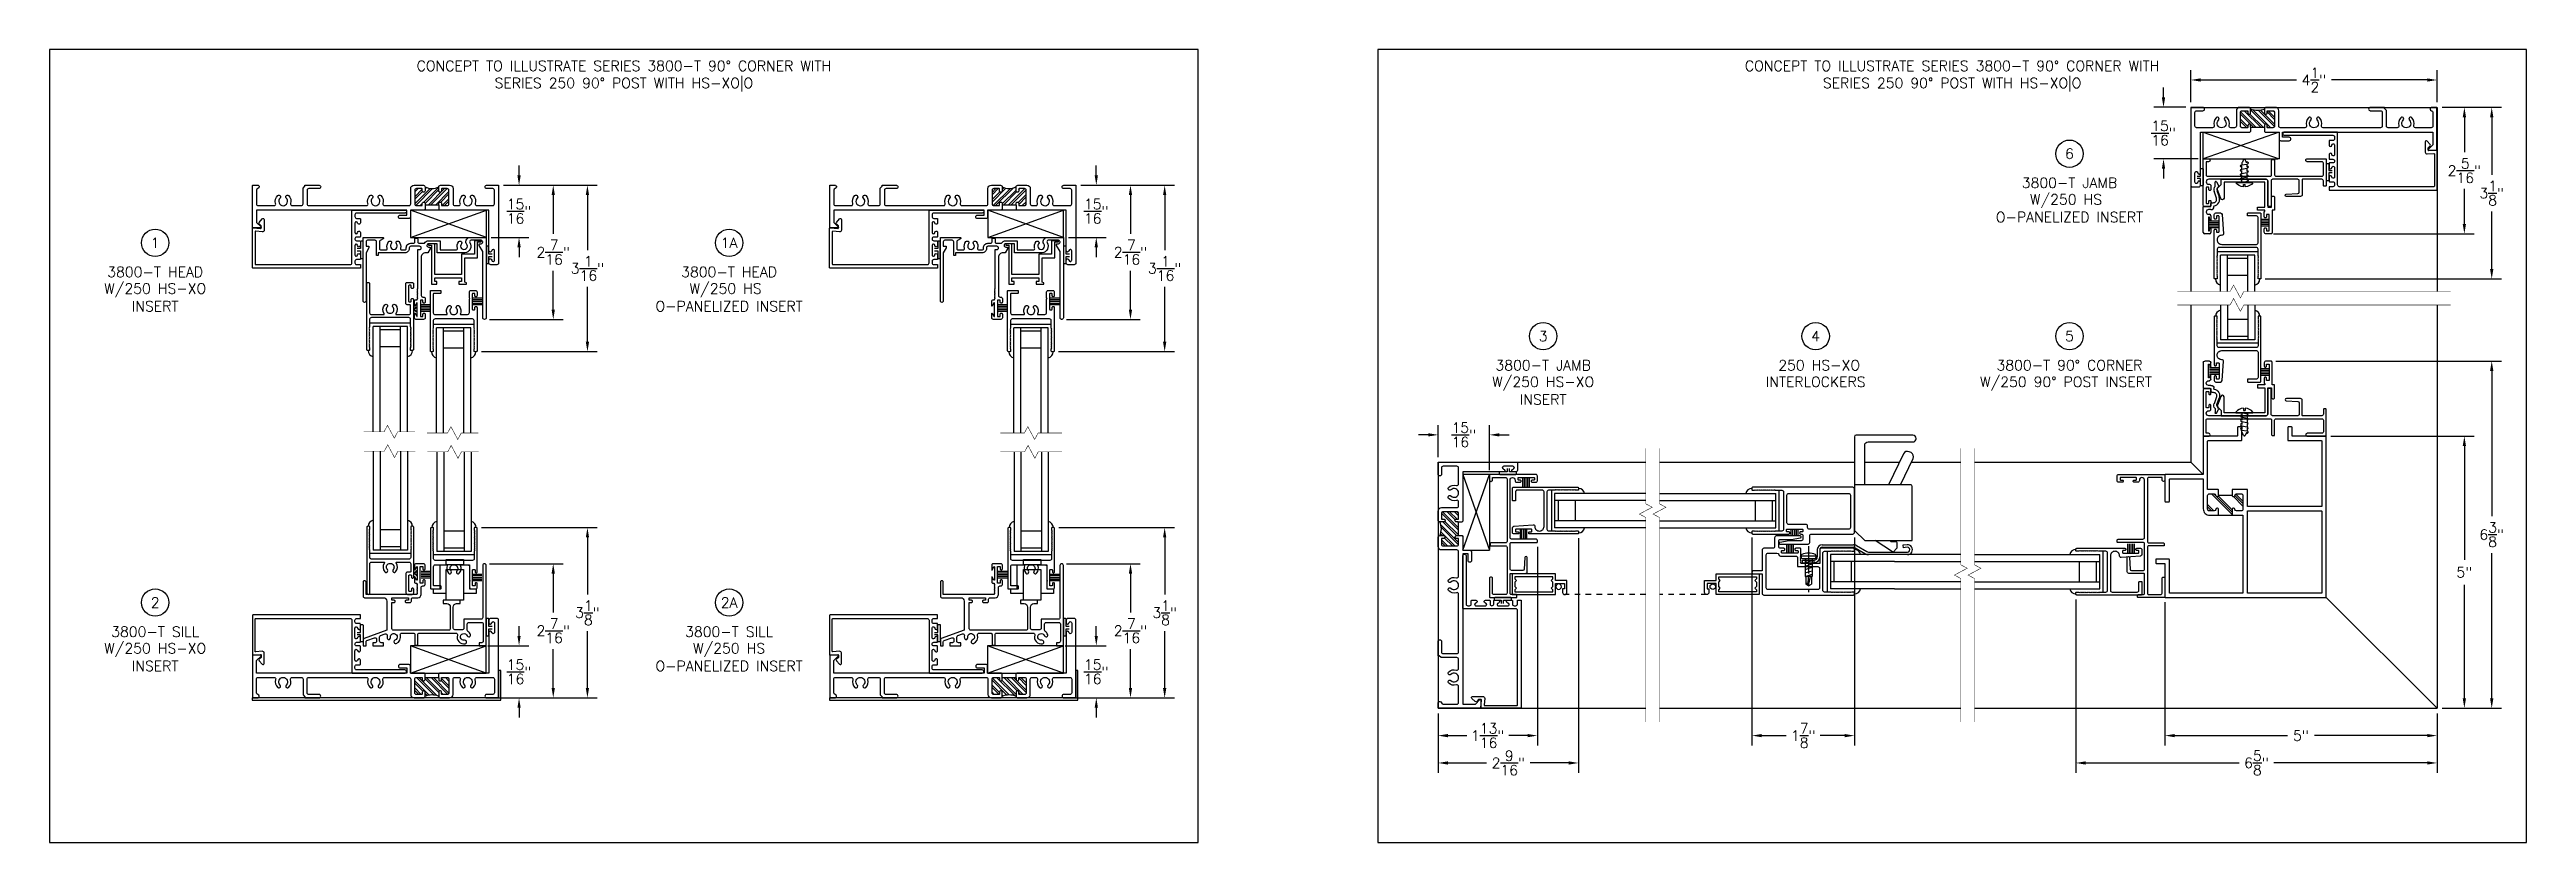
# Model space of a CAD drawing. Extents: x -118 to 134, y 32 to 229.
# Drawn here: x -31.5 to 13.78, y 31.68 to 46.18 of the extents above; entities that cross this region are included whole.
import ezdxf
from ezdxf.enums import TextEntityAlignment as Align

# ---------------------------------------------------------------- set-up
doc = ezdxf.new("R2010")
doc.units = 0
doc.header["$MEASUREMENT"] = 0
doc.linetypes.add('CENTERX2', pattern=[0.8, 0.5, -0.1, 0.1, -0.1])
doc.linetypes.add('HIDDEN', pattern=[0.375, 0.25, -0.125])
doc.layers.get('0').update_dxf_attribs({"linetype": 'CONTINUOUS'})
doc.layers.get('Defpoints').update_dxf_attribs({"linetype": 'CONTINUOUS'})
for name, color, linetype in [('FRAME', 1, 'CONTINUOUS'), ('GLASS', 7, 'CONTINUOUS'), ('GLAZING', 7, 'CONTINUOUS'), ('MISC', 7, 'CONTINUOUS'), ('SEAL', 7, 'CONTINUOUS'), ('STRIKE_PLATES', 2, 'CONTINUOUS'), ('TEXT', 7, 'CONTINUOUS'), ('VENT', 5, 'CONTINUOUS')]:
    doc.layers.add(name, color=color, linetype=linetype)
doc.layers.add('No Print', color=30, linetype='CONTINUOUS', plot=False)
doc.styles.get("Standard").update_dxf_attribs({"font": 'romans.shx'})
doc.dimstyles.new('QUARTER SCALE', dxfattribs={"dimscale": 3, "dimtxt": 0.0625, "dimasz": 0.06, "dimexe": 0.06, "dimexo": 0.031, "dimgap": 0.039, "dimtad": 0, "dimtih": 1, "dimtoh": 1, "dimdec": 4, "dimzin": 0, "dimdsep": 46, "dimlunit": 4, "dimtxsty": 'Standard', "dimcen": 0.09, "dimadec": 0, "dimazin": 0, "dimtfac": 1, "dimtdec": 4, "dimtofl": 0, "dimtmove": 0, "dimatfit": 3, "dimfxl": 0, "dimtolj": 1, "dimtzin": 0, "dimarcsym": 0})

msp = doc.modelspace()

# ---------------------------------------------------------------- texts
for s, p in [('6', (5.42877, 44.27923)), ('3800-T JAMB', (5.42877, 43.74703)), ('W/250 HS ', (5.42877, 43.44299)), ('O-PANELIZED INSERT', (5.42877, 43.11999)), ('1', (-29.56838, 42.649)), ('1A', (-19.07603, 42.649)), ('3800-T HEAD', (-29.56838, 42.1168)), ('3800-T HEAD', (-19.07603, 42.1168)), ('W/250 HS-XO', (-29.56838, 41.81276)), ('W/250 HS ', (-19.07603, 41.81276)), ('INSERT', (-29.56838, 41.48976)), ('O-PANELIZED INSERT', (-19.07603, 41.48976)), ('3', (-4.19324, 40.94304)), ('4', (0.78847, 40.94304)), ('5', (5.42877, 40.94304)), ('3800-T JAMB', (-4.19324, 40.41085)), (' 250 HS-XO', (0.78847, 40.41085)), ('3800-T 90%%D CORNER', (5.42877, 40.41085)), ('W/250 HS-XO', (-4.19324, 40.1068)), ('INSERT', (-4.19324, 39.7838)), ('INTERLOCKERS', (0.78847, 40.1068)), ('W/250 90%%D POST INSERT ', (5.42877, 40.1068)), ('2', (-29.56838, 36.07033)), ('2A', (-19.07603, 36.07033)), ('W/250 HS-XO', (-29.56838, 35.23409)), ('3800-T SILL', (-29.56838, 35.53813)), ('3800-T SILL', (-19.07603, 35.53813)), ('W/250 HS', (-19.07603, 35.23409)), ('INSERT', (-29.56838, 34.91109)), ('O-PANELIZED INSERT', (-19.07603, 34.91109))]:
    msp.add_text(s, height=0.1875).set_placement(p, align=Align.MIDDLE_CENTER)
at = {"layer": 'TEXT', "char_height": 0.1875, "width": 8.6357742, "attachment_point": 5}
for insert in [(-20.99964, 45.69687), (3.28317, 45.69687)]:
    msp.add_mtext('CONCEPT TO ILLUSTRATE SERIES 3800-T 90%%D CORNER WITH SERIES 250 90%%D POST WITH HS-XO|O', dxfattribs=dict(at, insert=insert))

# ---------------------------------------------------------------- blocks, each defined once
blk = doc.blocks.new('2005 Block Jamb')
blk.add_lwpolyline([(-0.678, -0.363), (-0.678, -0.081, 0.414214), (-0.705, -0.054), (-1.543, -0.054, 0.414214), (-1.57, -0.081), (-1.57, -0.294, 0.414214), (-1.543, -0.321), (-1.276, -0.321, -0.414214), (-1.249, -0.348), (-1.249, -0.349, -0.414214), (-1.276, -0.375), (-1.614, -0.375, -0.414214), (-1.624, -0.365), (-1.624, 0.115, -0.414214), (-1.614, 0.125), (-1.58, 0.125, -0.414214), (-1.57, 0.115), (-1.57, 0.027, 0.414214), (-1.543, 0), (-1.192, 0, 0.414214), (-1.182, 0.01), (-1.182, 0.286, -0.414214), (-1.155, 0.313), (-0.894, 0.313, -0.970632), (-0.893, 0.273), (-1.103, 0.261, 0.396861), (-1.128, 0.234), (-1.128, 0.027, 0.414214), (-1.101, 0), (-0.642, 0, 0.414214), (-0.615, 0.027), (-0.615, 0.49, -0.414214), (-0.605, 0.5), (-0.58, 0.5, -0.414214), (-0.553, 0.473), (-0.553, 0.027, 0.414214), (-0.526, 0), (0.526, 0, 0.414214), (0.572, 0.045), (0.572, 0.046, 0.414214), (0.526, 0.092), (0.512, 0.092, -0.414214), (0.485, 0.119), (0.485, 0.186, -0.414214), (0.504, 0.206), (0.505, 0.206, -0.414214), (0.525, 0.186), (0.525, 0.156, 0.414214), (0.535, 0.146), (0.562, 0.146, 0.414214), (0.572, 0.156), (0.572, 0.436, 0.414214), (0.562, 0.446), (0.535, 0.446, 0.414214), (0.525, 0.436), (0.525, 0.405, -0.414214), (0.505, 0.386), (0.504, 0.386, -0.414214), (0.485, 0.405), (0.485, 0.473, -0.414214), (0.512, 0.5), (0.599, 0.5, -0.414214), (0.626, 0.473), (0.626, -0.365, -0.414214), (0.616, -0.375), (0.527, -0.375, -0.414214), (0.501, -0.349), (0.501, -0.348, -0.414214), (0.527, -0.321), (0.572, -0.321), (0.572, -0.081, 0.414214), (0.545, -0.054), (-0.597, -0.054, 0.414214), (-0.624, -0.081), (-0.624, -0.351), (-0.636, -0.363)], format="xyb", close=True)
blk = doc.blocks.new('110 SCREEN')
blk.add_lwpolyline([(0.004, 0.197), (0.004, 0.238), (-0.021, 0.238), (-0.021, 0.23), (-0.037, 0.23, -1), (-0.037, 0.25), (0.017, 0.25), (0.017, 0.197), (0.047, 0.197), (0.047, 0), (-0.047, 0), (-0.047, 0.197)], format="xyb", close=True)
blk.add_lwpolyline([(-0.034, 0.185), (-0.025, 0.185), (-0.018, 0.178), (-0.01, 0.185), (0.01, 0.185), (0.017, 0.178), (0.025, 0.185), (0.034, 0.185), (0.034, 0.012), (0.025, 0.012), (0.017, 0.02), (0.01, 0.012), (-0.01, 0.012), (-0.018, 0.02), (-0.025, 0.012), (-0.034, 0.012)], close=True)
blk.add_circle((-0.011, 0.212), 0.0125)
blk = doc.blocks.new('2042 interlocker')
for points in [[(-0.578, 0.4125), (-0.578, 0.3825, 0.4142136), (-0.568, 0.3725), (-0.528, 0.3725), (-0.518, 0.3825), (-0.508, 0.3725), (-0.498, 0.3825), (-0.488, 0.3725), (-0.478, 0.3825), (-0.468, 0.3725), (-0.458, 0.3825), (-0.448, 0.3725), (-0.438, 0.3825), (-0.428, 0.3725), (-0.418, 0.3825), (-0.408, 0.3725), (-0.398, 0.3825), (-0.388, 0.3725), (-0.378, 0.3825), (-0.368, 0.3725), (-0.358, 0.3825), (-0.348, 0.3725), (-0.338, 0.3825), (-0.328, 0.3725), (-0.318, 0.3825), (-0.308, 0.3725), (-0.298, 0.3825), (-0.288, 0.3725), (-0.278, 0.3825), (-0.268, 0.3725), (-0.258, 0.3825), (-0.248, 0.3725), (-0.238, 0.3825), (-0.228, 0.3725), (-0.218, 0.3825), (-0.208, 0.3725), (-0.198, 0.3825), (-0.188, 0.3725), (-0.178, 0.3825), (-0.168, 0.3725), (-0.158, 0.3825), (-0.153, 0.3775), (-0.153, 0.3725), (-0.031, 0.3725, -0.4142136), (0, 0.3415), (0, -0.3415, -0.4142136), (-0.031, -0.3725), (-0.153, -0.3725), (-0.153, -0.3775), (-0.158, -0.3825), (-0.168, -0.3725), (-0.178, -0.3825), (-0.188, -0.3725), (-0.198, -0.3825), (-0.208, -0.3725), (-0.218, -0.3825), (-0.228, -0.3725), (-0.238, -0.3825), (-0.248, -0.3725), (-0.258, -0.3825), (-0.268, -0.3725), (-0.278, -0.3825), (-0.288, -0.3725), (-0.298, -0.3825), (-0.308, -0.3725), (-0.318, -0.3825), (-0.328, -0.3725), (-0.338, -0.3825), (-0.348, -0.3725), (-0.358, -0.3825), (-0.368, -0.3725), (-0.378, -0.3825), (-0.388, -0.3725), (-0.398, -0.3825), (-0.408, -0.3725), (-0.418, -0.3825), (-0.428, -0.3725), (-0.438, -0.3825), (-0.448, -0.3725), (-0.458, -0.3825), (-0.468, -0.3725), (-0.478, -0.3825), (-0.488, -0.3725), (-0.498, -0.3825), (-0.508, -0.3725), (-0.518, -0.3825), (-0.528, -0.3725), (-0.568, -0.3725, 0.4142136), (-0.578, -0.3825), (-0.578, -0.4125, 0.4142136), (-0.563, -0.4275), (0.039, -0.4275, 0.4142136), (0.054, -0.4125), (0.054, -0.1565, -0.4142136), (0.064, -0.1465), (0.39, -0.1465, -0.4142136), (0.4, -0.1565), (0.4, -0.1655), (0.41, -0.1755), (0.4, -0.1855), (0.41, -0.1955), (0.4, -0.2055), (0.41, -0.2155), (0.4, -0.2255), (0.41, -0.2355), (0.4, -0.2455), (0.41, -0.2555), (0.4, -0.2655), (0.41, -0.2755), (0.4, -0.2855), (0.4, -0.4125, 0.4142136), (0.415, -0.4275), (0.4945, -0.4275, 0.4142136), (0.514, -0.408), (0.514, -0.407, 0.4142136), (0.4945, -0.3875), (0.464, -0.3875, -0.4142136), (0.454, -0.3775), (0.454, -0.3505, -0.4142136), (0.464, -0.3405), (0.744, -0.3405, -0.4142136), (0.754, -0.3505), (0.754, -0.3775, -0.4142136), (0.744, -0.3875), (0.7135, -0.3875, 0.4142136), (0.694, -0.407), (0.694, -0.408, 0.4142136), (0.7135, -0.4275), (0.776, -0.4275, -0.4142136), (0.807, -0.4585), (0.807, -0.5595, -0.4142136), (0.776, -0.5905), (0.5807, -0.5905), (0.4092, -0.6207, 0.9163312), (0.412, -0.6525), (0.851, -0.6525, 0.4142136), (0.882, -0.6215), (0.882, -0.4585, -0.4142136), (0.913, -0.4275), (1.078, -0.4275, 0.4142136), (1.109, -0.3965), (1.109, -0.0245, -0.4142136), (1.119, -0.0145), (1.2705, -0.0145, 0.4142136), (1.297, 0.012), (1.297, 0.013, 0.4142136), (1.2705, 0.0395), (1.119, 0.0395, -0.4142136), (1.109, 0.0495), (1.109, 0.3965, 0.4142136), (1.078, 0.4275), (-0.563, 0.4275, 0.4142136)], [(1.034, -0.3095, -0.4142136), (1.003, -0.3405), (0.8385, -0.3405, -0.3768034), (0.8077, -0.3135, 0.3768034), (0.777, -0.2865), (0.495, -0.2865, -0.4142136), (0.464, -0.2555), (0.464, -0.1025, 0.4142136), (0.454, -0.0925), (0.093, -0.0925, -0.4142136), (0.062, -0.0615), (0.062, 0.2955, -0.4142136), (0.093, 0.3265), (1.003, 0.3265, -0.4142136), (1.034, 0.2955)]]:
    blk.add_lwpolyline(points, format="xyb", close=True)
blk = doc.blocks.new('2032 interlocker2')
for points in [[(1.297, 0.3965, 0.4142136), (1.266, 0.4275), (-0.563, 0.4275, 0.4142136), (-0.578, 0.4125), (-0.578, 0.3825, 0.4142136), (-0.568, 0.3725), (-0.528, 0.3725), (-0.518, 0.3825), (-0.508, 0.3725), (-0.498, 0.3825), (-0.488, 0.3725), (-0.478, 0.3825), (-0.468, 0.3725), (-0.458, 0.3825), (-0.448, 0.3725), (-0.438, 0.3825), (-0.428, 0.3725), (-0.418, 0.3825), (-0.408, 0.3725), (-0.398, 0.3825), (-0.388, 0.3725), (-0.378, 0.3825), (-0.368, 0.3725), (-0.358, 0.3825), (-0.348, 0.3725), (-0.338, 0.3825), (-0.328, 0.3725), (-0.318, 0.3825), (-0.308, 0.3725), (-0.298, 0.3825), (-0.288, 0.3725), (-0.278, 0.3825), (-0.268, 0.3725), (-0.258, 0.3825), (-0.248, 0.3725), (-0.238, 0.3825), (-0.228, 0.3725), (-0.218, 0.3825), (-0.208, 0.3725), (-0.198, 0.3825), (-0.188, 0.3725), (-0.178, 0.3825), (-0.168, 0.3725), (-0.158, 0.3825), (-0.153, 0.3775), (-0.153, 0.3725), (-0.031, 0.3725, -0.4142136), (0, 0.3415), (0, -0.3415, -0.4142136), (-0.031, -0.3725), (-0.153, -0.3725), (-0.153, -0.3775), (-0.158, -0.3825), (-0.168, -0.3725), (-0.178, -0.3825), (-0.188, -0.3725), (-0.198, -0.3825), (-0.208, -0.3725), (-0.218, -0.3825), (-0.228, -0.3725), (-0.238, -0.3825), (-0.248, -0.3725), (-0.258, -0.3825), (-0.268, -0.3725), (-0.278, -0.3825), (-0.288, -0.3725), (-0.298, -0.3825), (-0.308, -0.3725), (-0.318, -0.3825), (-0.328, -0.3725), (-0.338, -0.3825), (-0.348, -0.3725), (-0.358, -0.3825), (-0.368, -0.3725), (-0.378, -0.3825), (-0.388, -0.3725), (-0.398, -0.3825), (-0.408, -0.3725), (-0.418, -0.3825), (-0.428, -0.3725), (-0.438, -0.3825), (-0.448, -0.3725), (-0.458, -0.3825), (-0.468, -0.3725), (-0.478, -0.3825), (-0.488, -0.3725), (-0.498, -0.3825), (-0.508, -0.3725), (-0.518, -0.3825), (-0.528, -0.3725), (-0.568, -0.3725, 0.4142136), (-0.578, -0.3825), (-0.578, -0.4125, 0.4142136), (-0.563, -0.4275), (0.0945, -0.4275, 0.4142136), (0.114, -0.408), (0.114, -0.407, 0.4142136), (0.0945, -0.3875), (0.064, -0.3875, -0.4142136), (0.054, -0.3775), (0.054, -0.3505, -0.4142136), (0.064, -0.3405), (0.344, -0.3405, -0.4142136), (0.354, -0.3505), (0.354, -0.3775, -0.4142136), (0.344, -0.3875), (0.3135, -0.3875, 0.4142136), (0.294, -0.407), (0.294, -0.408, 0.4142136), (0.3135, -0.4275), (0.323, -0.4275, -0.4142136), (0.354, -0.4585), (0.354, -0.5185, -0.4142136), (0.323, -0.5495), (0.1027, -0.5495), (-0.0688, -0.5797, 0.9163312), (-0.066, -0.6115), (0.448, -0.6115, 0.4142136), (0.479, -0.5805), (0.479, -0.4585, -0.4142136), (0.51, -0.4275), (1.266, -0.4275, 0.4142136), (1.297, -0.3965)], [(0.41, -0.2535), (0.093, -0.2535, -0.4142136), (0.062, -0.2225), (0.062, 0.2845, -0.4142136), (0.093, 0.3155), (1.191, 0.3155, -0.4142136), (1.222, 0.2845), (1.222, -0.3095, -0.4142136), (1.191, -0.3405), (0.472, -0.3405, -0.4142136), (0.441, -0.3095), (0.441, -0.2845, 0.4142136)]]:
    blk.add_lwpolyline(points, format="xyb", close=True)
blk = doc.blocks.new('2022 DG LEAD STILE')
blk.add_lwpolyline([(0.377, -0.275), (0.35, -0.275, 0.414214), (0.34, -0.285), (0.34, -0.565, 0.414214), (0.35, -0.575), (0.377, -0.575, 0.414214), (0.387, -0.565), (0.387, -0.535, -0.414214), (0.407, -0.515), (0.408, -0.515, -0.414214), (0.427, -0.535), (0.427, -0.602, -0.414214), (0.4, -0.629), (0.312, -0.629, -0.392876), (0.285, -0.604), (0.259, -0.25, -0.435878), (0.286, -0.221), (0.29, -0.221, 0.414214), (0.373, -0.138), (0.373, -0.137, 0.414214), (0.29, -0.054), (-0.343, -0.054, 0.414214), (-0.374, -0.085), (-0.374, -0.544, 0.414214), (-0.343, -0.575), (-0.188, -0.575, -0.414214), (-0.178, -0.585), (-0.178, -0.619, -0.414214), (-0.188, -0.629), (-0.413, -0.629, -0.414214), (-0.427, -0.614), (-0.427, 0.563, -0.414214), (-0.413, 0.578), (-0.382, 0.578, -0.414214), (-0.373, 0.568), (-0.373, 0.528), (-0.382, 0.518), (-0.373, 0.508), (-0.382, 0.498), (-0.373, 0.488), (-0.382, 0.478), (-0.373, 0.468), (-0.382, 0.458), (-0.373, 0.448), (-0.382, 0.438), (-0.373, 0.428), (-0.382, 0.418), (-0.373, 0.408), (-0.382, 0.398), (-0.373, 0.388), (-0.382, 0.378), (-0.373, 0.368), (-0.382, 0.358), (-0.373, 0.348), (-0.382, 0.338), (-0.373, 0.328), (-0.382, 0.318), (-0.373, 0.308), (-0.382, 0.298), (-0.373, 0.288), (-0.382, 0.278), (-0.373, 0.268), (-0.382, 0.258), (-0.373, 0.248), (-0.382, 0.238), (-0.373, 0.228), (-0.382, 0.218), (-0.373, 0.208), (-0.382, 0.198), (-0.373, 0.188), (-0.382, 0.178), (-0.373, 0.168), (-0.382, 0.158), (-0.378, 0.153), (-0.373, 0.153), (-0.373, 0.031, 0.414214), (-0.341, 0), (0.341, 0, 0.414214), (0.372, 0.031), (0.372, 0.153), (0.377, 0.153), (0.382, 0.158), (0.372, 0.168), (0.382, 0.178), (0.372, 0.188), (0.382, 0.198), (0.372, 0.208), (0.382, 0.218), (0.372, 0.228), (0.382, 0.238), (0.372, 0.248), (0.382, 0.258), (0.372, 0.268), (0.382, 0.278), (0.372, 0.288), (0.382, 0.298), (0.372, 0.308), (0.382, 0.318), (0.372, 0.328), (0.382, 0.338), (0.372, 0.348), (0.382, 0.358), (0.372, 0.368), (0.382, 0.378), (0.372, 0.388), (0.382, 0.398), (0.372, 0.408), (0.382, 0.418), (0.372, 0.428), (0.382, 0.438), (0.372, 0.448), (0.382, 0.458), (0.372, 0.468), (0.382, 0.478), (0.372, 0.488), (0.382, 0.498), (0.372, 0.508), (0.382, 0.518), (0.372, 0.528), (0.372, 0.568, -0.414214), (0.382, 0.578), (0.412, 0.578, -0.414214), (0.427, 0.563), (0.427, -0.316, -0.414214), (0.408, -0.335), (0.407, -0.335, -0.414214), (0.387, -0.316), (0.387, -0.285, 0.414214)], format="xyb", close=True)
blk = doc.blocks.new('5 LINE SEAL')
for p, q in [((0.043, 0.015), (0, 0.015)), ((0.043, 0.008), (0, 0.008)), ((0.043, 0), (0, 0)), ((0.043, -0.008), (0, -0.008)), ((0.043, -0.015), (0, -0.015))]:
    blk.add_line(p, q)
blk = doc.blocks.new('A$C3514132B')
at = {"layer": 'STRIKE_PLATES', "linetype": 'Continuous'}
for p, q in [((0, 0.047), (0.211, 0.047)), ((0, 0), (0, 0.047)), ((0, 0), (0.211, 0)), ((0.06, 0.047), (0.06, 0)), ((0.21, 0.047), (0.21, 0)), ((0.271, 0.243), (0.271, 0.107)), ((0.318, 0.243), (0.318, 0.107)), ((0.358, 0.33), (0.932, 0.33)), ((0.358, 0.283), (0.932, 0.283)), ((0.962, 0.275), (1.153, 0.164)), ((0.985, 0.316), (1.177, 0.205)), ((1.207, 0.197), (1.92, 0.197)), ((1.92, 0.15), (1.207, 0.15)), ((1.912, 0.33), (1.837, 0.323)), ((1.837, 0.323), (1.841, 0.276)), ((1.916, 0.283), (1.841, 0.276))]:
    blk.add_line(p, q, dxfattribs=at)
for centre, radius, start, end in [((0.211, 0.107), 0.06, 270, 0), ((0.211, 0.107), 0.107, 270, 360), ((0.358, 0.243), 0.087, 90, 180), ((0.358, 0.243), 0.04, 90, 180), ((0.932, 0.223), 0.107, 60, 90), ((0.932, 0.223), 0.06, 60, 90), ((1.207, 0.257), 0.107, 240, 270), ((1.207, 0.257), 0.06, 240, 270), ((1.92, 0.24), 0.09, 269.5977, 95), ((1.92, 0.24), 0.043, 269.8314, 95)]:
    blk.add_arc(centre, radius, start, end, dxfattribs=at)
blk = doc.blocks.new('FW-1109(WW STRIKE)')
at = {"layer": 'STRIKE_PLATES', "linetype": 'Continuous'}
for p, q in [((-0.135, 0.134), (-0.135, 0.097)), ((-0.135, 0.127), (0.135, 0.127)), ((-0.115, 0.077), (0.115, 0.077)), ((-0.065, 0.077), (-0.065, -0.253)), ((0.065, 0.077), (0.065, -0.253)), ((0.135, 0.134), (0.135, 0.097)), ((0.065, -0.253), (-0.065, -0.253)), ((0, -0.423), (-0.053, -0.393)), ((0, -0.423), (0.052, -0.393)), ((0.052, -0.253), (0.052, -0.393))]:
    blk.add_line(p, q, dxfattribs=at)
at = {"layer": 'STRIKE_PLATES', "linetype": 'CENTERX2'}
for p, q in [((-0.065, 0.065), (-0.023, 0.078)), ((-0.065, 0.002), (0.065, 0.042)), ((-0.065, -0.06), (0.065, -0.02)), ((-0.065, -0.123), (0.065, -0.083)), ((-0.065, -0.186), (0.065, -0.146)), ((-0.065, -0.249), (0.065, -0.209)), ((-0.053, -0.253), (-0.053, -0.393)), ((-0.053, -0.393), (-0.044, -0.384)), ((0, -0.423), (-0.011, -0.391)), ((-0.01, -0.395), (0, -0.253)), ((0, -0.423), (0.037, -0.253))]:
    blk.add_line(p, q, dxfattribs=at)
at = {"layer": 'STRIKE_PLATES', "linetype": 'Continuous'}
for centre, radius, start, end in [((-0.115, 0.134), 0.02, 113.0497, 180), ((-0.115, 0.097), 0.02, 180, 270), ((0, -0.137), 0.314, 66.9503, 113.0497), ((0.115, 0.097), 0.02, 270, 0), ((0.115, 0.134), 0.02, 0, 66.9503)]:
    blk.add_arc(centre, radius, start, end, dxfattribs=at)
at = {"layer": 'STRIKE_PLATES', "linetype": 'CENTERX2'}
blk.add_arc((-0.03, -0.398), 0.02, 18.6127, 136.3573, dxfattribs=at)
at = {"layer": 'STRIKE_PLATES', "linetype": 'Continuous'}
blk.add_blockref('A$C3514132B', (-0.112, 0), dxfattribs=at)
blk = doc.blocks.new('2074 O PANEL BASE CLIP')
blk.add_line((-0.568, 0.564), (-0.568, 0.564))
blk.add_lwpolyline([(-0.419, 0.905), (-0.419, 0.946), (-0.467, 0.946), (-0.467, 0.646), (-0.419, 0.646), (-0.419, 0.687, -0.414214), (-0.401, 0.706), (-0.399, 0.706, -0.414214), (-0.38, 0.687), (-0.38, 0.592), (-0.389, 0.592), (-0.389, 0.564), (-0.258, 0.564), (-0.258, 0.51), (-0.389, 0.51), (-0.389, 0.054), (0.357, 0.054), (0.357, 0.344, -0.832115), (0.417, 0.355), (0.479, 0.193, -0.295941), (0.472, 0.16), (0.412, 0.099), (0.412, 0), (-0.412, 0, -0.414214), (-0.443, 0.031), (-0.443, 0.51), (-0.514, 0.51), (-0.514, 0.333, -0.414214), (-0.54, 0.307), (-0.542, 0.307, -0.414214), (-0.568, 0.333), (-0.568, 0.564), (-0.521, 0.564), (-0.521, 0.98, -0.414214), (-0.501, 1), (-0.411, 1, -0.414214), (-0.38, 0.969), (-0.38, 0.905, -0.414214), (-0.399, 0.886), (-0.401, 0.886, -0.414214)], format="xyb", close=True)
blk = doc.blocks.new('2073 O PANEL GLASS STOP')
for p, q in [((-0.07, 0.394), (-0.07, 0.473)), ((-0.043, 0.5), (0.043, 0.5)), ((0.07, 0.473), (0.07, 0)), ((-0.07, 0.168), (-0.07, 0.249)), ((-0.07, 0.055), (-0.027, 0.055)), ((0.07, 0), (-0.07, 0)), ((-0.07, 0), (-0.07, -0.055)), ((-0.045, 0.446), (-0.049, 0.394)), ((-0.049, 0.249), (-0.045, 0.196)), ((-0.025, 0.446), (-0.045, 0.446)), ((-0.045, 0.196), (-0.025, 0.196)), ((-0.027, 0.141), (-0.043, 0.141)), ((-0.025, 0.196), (-0.025, 0.446)), ((0.015, 0.097), (0.015, 0.099)), ((-0.179, -0.297), (-0.223, -0.176)), ((-0.21, -0.373), (-0.181, -0.323)), ((-0.173, -0.453), (-0.21, -0.388)), ((-0.171, -0.157), (-0.127, -0.279)), ((-0.145, -0.367), (-0.145, -0.445)), ((-0.125, -0.016), (-0.125, 0)), ((-0.085, -0.07), (-0.11, -0.07))]:
    blk.add_line(p, q)
for centre, radius, start, end in [((-0.043, 0.473), 0.027, 90, 180), ((0.043, 0.473), 0.027, 0, 90), ((-0.07, 0), 0.055, 90, 180), ((-0.06, 0.394), 0.0104, 180, 355.3894), ((-0.06, 0.249), 0.0104, 4.5378, 180), ((-0.043, 0.168), 0.027, 180, 270), ((-0.027, 0.099), 0.042, 360, 90), ((-0.027, 0.097), 0.042, 270, 0), ((-0.11, -0.135), 0.12, 97.0538, 200), ((-0.197, -0.381), 0.015, 150, 210), ((-0.208, -0.308), 0.031, 330, 20), ((-0.11, -0.135), 0.065, 90, 200), ((-0.16, -0.445), 0.015, 210, 0), ((-0.208, -0.308), 0.086, 317.1013, 20), ((-0.085, -0.055), 0.015, 270, 0)]:
    blk.add_arc(centre, radius, start, end)
blk = doc.blocks.new('SCREW')
at = {"color": 7, "linetype": 'Continuous'}
for p, q in [((4.494, 5.732), (4.494, 5.734)), ((4.511, 5.745), (4.52, 5.745)), ((4.52, 5.746), (4.516, 5.72)), ((4.53, 5.721), (4.516, 5.721)), ((4.54, 5.745), (4.525, 5.745)), ((4.54, 5.746), (4.535, 5.72)), ((4.55, 5.721), (4.536, 5.721)), ((4.56, 5.745), (4.545, 5.745)), ((4.56, 5.746), (4.555, 5.72)), ((4.57, 5.721), (4.555, 5.721)), ((4.58, 5.745), (4.565, 5.745)), ((4.58, 5.746), (4.575, 5.72)), ((4.59, 5.721), (4.575, 5.721)), ((4.599, 5.745), (4.585, 5.745)), ((4.6, 5.746), (4.595, 5.72)), ((4.599, 5.721), (4.595, 5.721)), ((4.599, 5.772), (4.599, 5.694)), ((4.601, 5.772), (4.599, 5.772)), ((4.601, 5.694), (4.599, 5.694)), ((4.601, 5.772), (4.601, 5.694)), ((4.61, 5.737), (4.61, 5.729)), ((4.62, 5.737), (4.61, 5.737)), ((4.62, 5.729), (4.61, 5.729))]:
    blk.add_line(p, q, dxfattribs=at)
for centre, radius, start, end in [((4.496, 5.734), 0.0021, 101.7651, 180), ((4.496, 5.732), 0.0021, 180, 258.2349), ((4.49, 5.763), 0.0269, 281.7651, 318.6614), ((4.49, 5.703), 0.0269, 41.3386, 78.2349), ((4.511, 5.721), 0.00514, 136.8106, 0), ((4.525, 5.745), 0.00514, 0, 180), ((4.53, 5.721), 0.00514, 180, 0), ((4.53, 5.721), 0.00514, 180, 0), ((4.545, 5.745), 0.00514, 0, 180), ((4.55, 5.721), 0.00514, 180, 0), ((4.565, 5.745), 0.00514, 0, 180), ((4.57, 5.721), 0.00514, 180, 0), ((4.57, 5.721), 0.00514, 180, 0), ((4.585, 5.745), 0.00514, 0, 180), ((4.59, 5.721), 0.00514, 180, 0), ((4.59, 5.721), 0.00514, 180, 0), ((4.57, 5.733), 0.0504, 4.774, 51.282), ((4.57, 5.733), 0.0504, 308.718, 355.226)]:
    blk.add_arc(centre, radius, start, end, dxfattribs=at)
blk = doc.blocks.new('P48 90 Corner Mullion')
h = blk.add_hatch()
h.set_pattern_fill('PLAST', color=256, angle=45, style=0)
h.set_pattern_definition([(45, (-6.56593, -27.63443), (-0.1767767, 0.1767767), []), (45, (-6.58803, -27.61234), (-0.1767767, 0.1767767), []), (45, (-6.61013, -27.59024), (-0.1767767, 0.1767767), [])])
h.paths.add_polyline_path([(0.135, 1.972), (0.03, 1.972), (0.03, 1.722), (0.135, 1.722, -0.414214), (0.16, 1.697), (0.16, 1.697, -0.38311), (0.138, 1.672, 0.38311), (0.11, 1.641), (0.11, 1.555, 0.414214), (0.141, 1.524), (0.391, 1.524, 0.414214), (0.422, 1.555), (0.422, 1.641, 0.38311), (0.394, 1.672, -0.38311), (0.372, 1.697), (0.372, 1.697, -0.414214), (0.397, 1.722), (0.397, 1.972, -0.414214), (0.372, 1.997), (0.372, 1.997, -0.38311), (0.394, 2.022, 0.38311), (0.422, 2.053), (0.422, 2.139, 0.414214), (0.391, 2.17), (0.141, 2.17, 0.414214), (0.11, 2.139), (0.11, 2.053, 0.38311), (0.138, 2.022, -0.38311), (0.16, 1.997), (0.16, 1.997, -0.414214)])
for p, q in [((0.03, 1.972), (0.03, 1.722)), ((0.397, 1.972), (0.397, 1.722))]:
    blk.add_line(p, q)
for points in [[(0.03, 1.722), (0.03, 1.524), (-1.395, 1.524), (-1.395, 2.86, -0.414214), (-1.385, 2.87), (-0.78, 2.87, 0.414214), (-0.77, 2.88), (-0.77, 3.11, 0.414214), (-0.78, 3.12), (-0.84, 3.12, 0.414214), (-0.85, 3.11), (-0.85, 2.96, -0.414214), (-0.86, 2.95), (-1.465, 2.95, 0.414214), (-1.475, 2.94), (-1.475, 0.01, 0.414214), (-1.465, 0), (1.465, 0, 0.414214), (1.475, 0.01), (1.475, 0.615, -0.414214), (1.485, 0.625), (1.635, 0.625, 0.414214), (1.645, 0.635), (1.645, 0.695, 0.414214), (1.635, 0.705), (1.405, 0.705, 0.414214), (1.395, 0.695), (1.395, 0.09, -0.414214), (1.385, 0.08), (0.2, 0.08, -0.414214), (0.19, 0.09), (0.19, 1.444), (0.502, 1.444), (0.502, 1.712, 0.414214), (0.492, 1.722), (0.397, 1.722, 0.414214), (0.372, 1.697), (0.372, 1.697, 0.38311), (0.394, 1.672, -0.38311), (0.422, 1.641), (0.422, 1.555, -0.414214), (0.391, 1.524), (0.141, 1.524, -0.414214), (0.11, 1.555), (0.11, 1.641, -0.38311), (0.138, 1.672, 0.38311), (0.16, 1.697), (0.16, 1.697, 0.414214), (0.135, 1.722), (0.03, 1.722)], [(0.03, 1.972), (0.135, 1.972, 0.414214), (0.16, 1.997), (0.16, 1.997, 0.38311), (0.138, 2.022, -0.38311), (0.11, 2.053), (0.11, 2.139, -0.414214), (0.141, 2.17), (0.391, 2.17, -0.414214), (0.422, 2.139), (0.422, 2.053, -0.38311), (0.394, 2.022, 0.38311), (0.372, 1.997), (0.372, 1.997, 0.414214), (0.397, 1.972), (0.492, 1.972, 0.414214), (0.502, 1.982), (0.502, 2.17), (1.385, 2.17, -0.414214), (1.395, 2.16), (1.395, 1.555, 0.414214), (1.405, 1.545), (1.635, 1.545, 0.414214), (1.645, 1.555), (1.645, 1.615, 0.414214), (1.635, 1.625), (1.485, 1.625, -0.414214), (1.475, 1.635), (1.475, 2.24, 0.414214), (1.465, 2.25), (0.775, 2.25), (0.775, 2.94, 0.414214), (0.765, 2.95), (0.285, 2.95, 0.414214), (0.275, 2.94), (0.275, 2.88, 0.414214), (0.285, 2.87), (0.685, 2.87, -0.414214), (0.695, 2.86), (0.695, 2.25), (0.147, 2.25, 0.414214), (0.03, 2.133), (0.03, 1.972)]]:
    blk.add_lwpolyline(points, format="xyb")
blk.add_lwpolyline([(-1.385, 0.08, -0.414214), (-1.395, 0.09), (-1.395, 1.444), (0.11, 1.444), (0.11, 0.09, -0.414214), (0.1, 0.08)], format="xyb", close=True)
blk = doc.blocks.new('3811 WW_YK INSERT CLIP')
blk.add_lwpolyline([(1.964, 0.67), (1.964, 0.735), (-0.001, 0.735, 0.414214), (-0.011, 0.725), (-0.011, 0.01, 0.440011), (0, 0), (0.138, 0.012, -0.440011), (0.149, 0.002), (0.149, -0.04), (0.115, -0.074, 0.395486), (0.114, -0.102), (0.17, -0.165, 0.691708), (0.205, -0.152), (0.205, 0.04, 0.440011), (0.171, 0.071), (0.05, 0.061, -0.440011), (0.039, 0.071), (0.039, 0.66, -0.414214), (0.049, 0.67), (1.777, 0.67, -0.414214), (1.808, 0.639), (1.808, -0.317, 0.414214), (1.818, -0.327), (2.781, -0.327, 0.414214), (2.809, -0.299, 0.414214), (2.781, -0.271), (1.895, -0.271, -0.414214), (1.864, -0.24), (1.864, -0.206, -0.414214), (1.895, -0.175), (1.954, -0.175, 0.414214), (1.964, -0.165), (1.964, -0.091, 0.414214), (1.939, -0.066, 0.399638), (1.914, -0.089, -0.400364), (1.889, -0.113, -0.414214), (1.864, -0.088), (1.864, 0.082, -0.414214), (1.889, 0.107, -0.400364), (1.914, 0.083, 0.399638), (1.939, 0.059, 0.414214), (1.964, 0.084), (1.964, 0.159, 0.414214), (1.954, 0.169), (1.895, 0.169, -0.414214), (1.864, 0.2), (1.864, 0.204, -0.414214), (1.895, 0.235), (1.954, 0.235, 0.414214), (1.964, 0.245), (1.964, 0.319, 0.414214), (1.939, 0.344, 0.399638), (1.914, 0.321, -0.400364), (1.889, 0.297, -0.414214), (1.864, 0.322), (1.864, 0.492, -0.414214), (1.889, 0.517, -0.400364), (1.914, 0.493, 0.399638), (1.939, 0.469, 0.414214), (1.964, 0.494), (1.964, 0.569, 0.414214), (1.954, 0.579), (1.895, 0.579, -0.414214), (1.864, 0.61), (1.864, 0.639, -0.414214), (1.895, 0.67), (1.964, 0.67)], format="xyb", close=True)
blk = doc.blocks.new('3805 BLOCK FRAME')
h = blk.add_hatch()
h.set_pattern_fill('ANSI32', color=256, scale=0.25, style=0)
h.set_pattern_definition([(45, (-4.16348, -5.189), (-0.0662913, 0.0662913), []), (45, (-4.11928, -5.189), (-0.0662913, 0.0662913), [])])
h.paths.add_polyline_path([(-0.819, 1.361, 0.414214), (-0.85, 1.392), (-0.946, 1.392, 0.414214), (-0.956, 1.382), (-0.956, 1.351, -0.414214), (-0.98, 1.326, -0.414214), (-1.005, 1.351), (-1.005, 1.423, -0.235384), (-1.256, 1.423), (-1.256, 1.351, -0.414214), (-1.282, 1.326, -0.414214), (-1.306, 1.351), (-1.306, 1.382, 0.414214), (-1.316, 1.392), (-1.413, 1.392, 0.414214), (-1.444, 1.361), (-1.444, 1.111, 0.414214), (-1.413, 1.08), (-1.316, 1.08, 0.414214), (-1.306, 1.09), (-1.306, 1.121, -0.414214), (-1.282, 1.146, -0.414214), (-1.256, 1.121), (-1.256, 1.09), (-1.005, 1.09), (-1.005, 1.121, -0.414214), (-0.98, 1.146, -0.414214), (-0.956, 1.121), (-0.956, 1.09, 0.414214), (-0.946, 1.08), (-0.85, 1.08, 0.414214), (-0.819, 1.111)])
for q in [(-1.256, 1.09), (-1.005, 1.015)]:
    blk.add_line((-1.005, 1.09), q)
blk.add_lwpolyline([(-3.452, 1.454), (-3.193, 1.454, -0.414214), (-3.162, 1.423, -0.414214), (-3.193, 1.392), (-3.381, 1.392, 0.414214), (-3.412, 1.361), (-3.412, 1.111, 0.414214), (-3.381, 1.08), (-2.329, 1.08, 0.5024), (-2.299, 1.12, -0.280293), (-2.262, 1.264, -0.498955), (-2.213, 1.256, -0.334263), (-2.219, 1.219, 2.470836), (-2.106, 1.219, -0.334263), (-2.112, 1.256, -0.498955), (-2.063, 1.264, -0.280293), (-2.026, 1.12, 0.5024), (-1.996, 1.08), (-1.549, 1.08, 0.414214), (-1.518, 1.111), (-1.518, 1.392, -0.414214), (-1.456, 1.454), (-1.287, 1.454, -0.414214), (-1.256, 1.423), (-1.256, 1.351, -0.414214), (-1.282, 1.326, -0.414214), (-1.306, 1.351), (-1.306, 1.382, 0.414214), (-1.316, 1.392), (-1.413, 1.392, 0.414214), (-1.444, 1.361), (-1.444, 1.111, 0.414214), (-1.413, 1.08), (-1.316, 1.08, 0.414214), (-1.306, 1.09), (-1.306, 1.121, -0.414214), (-1.282, 1.146, -0.414214), (-1.256, 1.121), (-1.256, 1.09), (-1.256, 1.015), (-1.271, 1), (-1.524, 1), (-1.524, 0.875, -0.414214), (-1.556, 0.844), (-1.711, 0.844, -0.414214), (-1.742, 0.875, -0.414214), (-1.711, 0.906), (-1.586, 0.906), (-1.586, 1), (-4.338, 1), (-4.338, 0.776, 0.198912), (-4.335, 0.769), (-4.255, 0.69, -0.668179), (-4.263, 0.673), (-4.403, 0.673, -0.414214), (-4.412, 0.683), (-4.412, 1.444, -0.414214), (-4.403, 1.454), (-4.319, 1.454, -0.414214), (-4.287, 1.423, -0.358249), (-4.312, 1.393, 0.358249), (-4.338, 1.362), (-4.338, 1.111, 0.414214), (-4.306, 1.08), (-4.017, 1.08, 0.5024), (-3.987, 1.12, -0.280293), (-3.95, 1.264, -0.498955), (-3.901, 1.256), (-3.901, 1.256, -0.334263), (-3.907, 1.219, 2.470836), (-3.794, 1.219, -0.334263), (-3.8, 1.256), (-3.8, 1.256, -0.498955), (-3.751, 1.264, -0.280293), (-3.714, 1.12, 0.5024), (-3.684, 1.08), (-3.518, 1.08, 0.414214), (-3.487, 1.111), (-3.487, 1.399), (-3.452, 1.434)], format="xyb", close=True)
blk.add_lwpolyline([(-1.005, 1.09), (-1.005, 1.121, -0.414214), (-0.98, 1.146, -0.414214), (-0.956, 1.121), (-0.956, 1.09, 0.414214), (-0.946, 1.08), (-0.85, 1.08, 0.414214), (-0.819, 1.111), (-0.819, 1.361, 0.414214), (-0.85, 1.392), (-0.946, 1.392, 0.414214), (-0.956, 1.382), (-0.956, 1.351, -0.414214), (-0.98, 1.326), (-0.98, 1.326, -0.414214), (-1.005, 1.351), (-1.005, 1.423, -0.414214), (-0.975, 1.454), (-0.806, 1.454, -0.414214), (-0.744, 1.392), (-0.744, 1.111, 0.414214), (-0.712, 1.08), (-0.641, 1.08, 0.5024), (-0.611, 1.12, -0.280293), (-0.574, 1.264, -0.498955), (-0.525, 1.256), (-0.525, 1.256, -0.334263), (-0.531, 1.219, 2.470836), (-0.418, 1.219, -0.334263), (-0.424, 1.256, -0.498955), (-0.375, 1.264, -0.280293), (-0.338, 1.12, 0.5024), (-0.308, 1.08), (-0.018, 1.08, 0.414214), (0.013, 1.111), (0.013, 1.361, 0.414214), (-0.018, 1.392), (-0.131, 1.392, -0.414214), (-0.162, 1.423, -0.414214), (-0.131, 1.454), (0.088, 1.454), (0.088, 0.031, -0.414214), (0.056, 0), (-0.056, 0, -0.414214), (-0.087, 0.031), (-0.087, 0.083, -0.414214), (-0.062, 0.107), (-0.062, 0.107, -0.399638), (-0.038, 0.084, 0.399638), (-0.013, 0.06), (-0.013, 0.06, 0.414214), (0.013, 0.085), (0.013, 0.255, 0.414214), (-0.013, 0.28), (-0.013, 0.28, 0.399638), (-0.038, 0.256, -0.399638), (-0.062, 0.232, -0.414214), (-0.087, 0.257), (-0.087, 0.309), (-0.087, 1), (-0.99, 1), (-1.005, 1.015)], format="xyb")
blk.add_arc((-1.131, 1.675), 0.281, 243.5092, 296.4908)
blk = doc.blocks.new('2001 Block Sill')
blk.add_lwpolyline([(0.469, -0.927), (0.481, -0.915), (0.481, -0.736, -0.414214), (0.508, -0.709), (1.179, -0.709, -0.500943), (1.205, -0.744, 0.561043), (1.348, -0.902, 0.516447), (1.369, -0.856), (1.369, -0.855, 0.318358), (1.336, -0.84, -2.17601), (1.383, -0.758, 0.318358), (1.413, -0.779), (1.413, -0.779, 0.516447), (1.443, -0.738, 0.153486), (1.398, -0.678, -0.240816), (1.386, -0.656), (1.386, -0.542, -0.414214), (1.413, -0.515), (1.649, -0.515, -0.414214), (1.676, -0.542), (1.676, -0.858, -0.414214), (1.649, -0.885), (1.605, -0.885), (1.605, -0.939), (1.73, -0.939), (1.73, 0.53, 0.414214), (1.7, 0.561), (1.699, 0.561, 0.414214), (1.668, 0.53), (1.668, -0.426, -0.414214), (1.641, -0.453), (1.324, -0.453), (1.324, -0.62, -0.414214), (1.297, -0.647), (1.156, -0.647, -0.414214), (1.129, -0.62), (1.129, -0.232, -0.414214), (1.191, -0.17), (1.258, -0.17), (1.258, -0.108), (0.946, -0.108), (0.946, -0.17), (1.013, -0.17, -0.414214), (1.075, -0.232), (1.075, -0.628, -0.414214), (1.048, -0.655), (0.036, -0.655, -0.414214), (0.009, -0.628), (0.009, -0.149), (0.049, -0.149, 0.414214), (0.069, -0.13), (0.069, -0.128, 0.414214), (0.049, -0.109), (0.009, -0.109), (0.009, -0.062), (0.309, -0.062), (0.309, -0.109), (0.268, -0.109, 0.414214), (0.249, -0.128), (0.249, -0.13, 0.414214), (0.268, -0.149), (0.336, -0.149, 0.414214), (0.363, -0.122), (0.363, -0.089, -0.414214), (0.39, -0.062), (0.481, -0.062, 0.414214), (0.543, 0), (0.543, 0.126, -0.414214), (0.57, 0.153), (0.587, 0.153, 0.414214), (0.614, 0.18), (0.614, 0.247, 0.414214), (0.595, 0.267), (0.594, 0.267, 0.414214), (0.574, 0.247), (0.574, 0.207), (0.527, 0.207), (0.527, 0.507), (0.574, 0.507), (0.574, 0.466, 0.414214), (0.594, 0.447), (0.595, 0.447, 0.414214), (0.614, 0.466), (0.614, 0.534, 0.414214), (0.587, 0.561), (0.447, 0.561, 0.414214), (0.42, 0.534), (0.42, 0.45, 0.782609), (0.43, 0.447), (0.46, 0.504, -0.782609), (0.469, 0.502), (0.469, 0.262, -0.782609), (0.46, 0.26), (0.43, 0.317, 0.782609), (0.42, 0.314), (0.42, 0.23, 0.414214), (0.447, 0.203), (0.465, 0.203), (0.465, 0.188), (0.475, 0.178), (0.465, 0.168), (0.475, 0.158), (0.465, 0.148), (0.475, 0.138), (0.465, 0.128), (0.475, 0.118), (0.465, 0.108), (0.475, 0.098), (0.465, 0.088), (0.475, 0.078), (0.465, 0.068), (0.475, 0.058), (0.465, 0.048), (0.475, 0.038), (0.465, 0.028), (0.475, 0.018), (0.465, 0.008), (0.465, 0), (-0.465, 0), (-0.465, 0.223, 0.414214), (-0.492, 0.25), (-0.493, 0.25, 0.414214), (-0.519, 0.223), (-0.519, -0.035, 0.414214), (-0.492, -0.062), (-0.146, -0.062, -0.414214), (-0.084, -0.124), (-0.084, -0.655), (-0.502, -0.808, 0.314924), (-0.519, -0.833), (-0.519, -0.939), (-0.465, -0.939), (-0.465, -0.871, -0.314924), (-0.448, -0.845), (-0.308, -0.794, -0.521001), (-0.272, -0.819), (-0.272, -0.858, -0.414214), (-0.299, -0.885), (-0.344, -0.885), (-0.344, -0.939), (-0.144, -0.939), (-0.144, -0.885), (-0.19, -0.885, -0.414214), (-0.217, -0.858), (-0.217, -0.78, -0.314924), (-0.2, -0.755), (-0.116, -0.724, -0.585187), (-0.08, -0.755, 0.096326), (-0.08, -0.802, 0.516447), (-0.034, -0.823), (-0.034, -0.823, 0.318358), (-0.019, -0.791, -2.17601), (0.063, -0.838, 0.318358), (0.042, -0.867), (0.042, -0.868, 0.516447), (0.084, -0.897, 0.399856), (0.162, -0.744, -0.500943), (0.188, -0.709), (0.4, -0.709, -0.414214), (0.427, -0.736), (0.427, -0.927)], format="xyb", close=True)
blk = doc.blocks.new('2012 fixed rail')
blk.add_lwpolyline([(-0.313, -0.236, -0.414214), (-0.286, -0.263), (-0.286, -0.617, -0.414214), (-0.313, -0.644), (-0.4, -0.644, -0.414214), (-0.428, -0.617), (-0.428, -0.549, -0.414214), (-0.408, -0.53), (-0.407, -0.53, -0.414214), (-0.387, -0.55), (-0.387, -0.58, 0.414214), (-0.377, -0.59), (-0.35, -0.59, 0.414214), (-0.34, -0.58), (-0.34, -0.3, 0.414214), (-0.35, -0.29), (-0.377, -0.29, 0.414214), (-0.387, -0.3), (-0.387, -0.33, -0.414214), (-0.407, -0.35), (-0.408, -0.35, -0.414214), (-0.428, -0.331), (-0.428, 0.585, -0.414214), (-0.413, 0.6), (-0.384, 0.6, -0.414214), (-0.374, 0.59), (-0.374, 0.55), (-0.384, 0.54), (-0.374, 0.53), (-0.384, 0.52), (-0.374, 0.51), (-0.384, 0.5), (-0.374, 0.49), (-0.384, 0.48), (-0.374, 0.47), (-0.384, 0.46), (-0.374, 0.45), (-0.384, 0.44), (-0.374, 0.43), (-0.384, 0.42), (-0.374, 0.41), (-0.384, 0.4), (-0.374, 0.39), (-0.384, 0.38), (-0.374, 0.37), (-0.384, 0.36), (-0.374, 0.35), (-0.384, 0.34), (-0.374, 0.33), (-0.384, 0.32), (-0.374, 0.31), (-0.384, 0.3), (-0.374, 0.29), (-0.384, 0.28), (-0.374, 0.27), (-0.384, 0.26), (-0.374, 0.25), (-0.384, 0.24), (-0.374, 0.23), (-0.384, 0.22), (-0.374, 0.21), (-0.384, 0.2), (-0.374, 0.19), (-0.384, 0.18), (-0.374, 0.17), (-0.374, 0.031, 0.414214), (-0.343, 0), (0, 0), (0.342, 0, 0.414214), (0.373, 0.031), (0.373, 0.17), (0.384, 0.18), (0.373, 0.19), (0.384, 0.2), (0.373, 0.21), (0.384, 0.22), (0.373, 0.23), (0.384, 0.24), (0.373, 0.25), (0.384, 0.26), (0.373, 0.27), (0.384, 0.28), (0.373, 0.29), (0.384, 0.3), (0.373, 0.31), (0.384, 0.32), (0.373, 0.33), (0.384, 0.34), (0.373, 0.35), (0.384, 0.36), (0.373, 0.37), (0.384, 0.38), (0.373, 0.39), (0.384, 0.4), (0.373, 0.41), (0.384, 0.42), (0.373, 0.43), (0.384, 0.44), (0.373, 0.45), (0.384, 0.46), (0.373, 0.47), (0.384, 0.48), (0.373, 0.49), (0.384, 0.5), (0.373, 0.51), (0.384, 0.52), (0.373, 0.53), (0.384, 0.54), (0.373, 0.55), (0.373, 0.59, -0.414214), (0.384, 0.6), (0.413, 0.6, -0.414214), (0.427, 0.585), (0.427, 0), (0.427, -0.617, -0.414214), (0.4, -0.644, -0.414214), (0.373, -0.617), (0.373, -0.085, 0.414214), (0.342, -0.054), (0.117, -0.054, 0.6055), (0.108, -0.07, -0.348752), (0.098, -0.234, -0.508835), (0.048, -0.228, -0.325526), (0.052, -0.192, 0.55027), (0.02, -0.078), (0, -0.078), (-0.02, -0.078, 0.55027), (-0.052, -0.192, -0.325526), (-0.048, -0.228, -0.508835), (-0.098, -0.234, -0.348752), (-0.108, -0.07, 0.6055), (-0.117, -0.054), (-0.343, -0.054, 0.414214), (-0.374, -0.085), (-0.374, -0.226, 0.414214), (-0.363, -0.236)], format="xyb", close=True)
blk = doc.blocks.new('2014 Slider Rail')
blk.add_lwpolyline([(-0.373, 0.031), (-0.373, 0.17), (-0.383, 0.18), (-0.373, 0.19), (-0.383, 0.2), (-0.373, 0.21), (-0.383, 0.22), (-0.373, 0.23), (-0.383, 0.24), (-0.373, 0.25), (-0.383, 0.26), (-0.373, 0.27), (-0.383, 0.28), (-0.373, 0.29), (-0.383, 0.3), (-0.373, 0.31), (-0.383, 0.32), (-0.373, 0.33), (-0.383, 0.34), (-0.373, 0.35), (-0.383, 0.36), (-0.373, 0.37), (-0.383, 0.38), (-0.373, 0.39), (-0.383, 0.4), (-0.373, 0.41), (-0.383, 0.42), (-0.373, 0.43), (-0.383, 0.44), (-0.373, 0.45), (-0.383, 0.46), (-0.373, 0.47), (-0.383, 0.48), (-0.373, 0.49), (-0.383, 0.5), (-0.373, 0.51), (-0.383, 0.52), (-0.373, 0.53), (-0.383, 0.54), (-0.373, 0.55), (-0.373, 0.59, 0.414214), (-0.383, 0.6), (-0.412, 0.6, 0.414214), (-0.427, 0.585), (-0.427, 0), (-0.427, -0.51, 0.414214), (-0.417, -0.52), (-0.244, -0.52, 0.414214), (-0.234, -0.51), (-0.234, -0.476, 0.414214), (-0.244, -0.466), (-0.363, -0.466, -0.414214), (-0.373, -0.456), (-0.373, -0.109, -0.414214), (-0.342, -0.078), (-0.13, -0.078, -0.541072), (-0.121, -0.092, 0.295226), (-0.098, -0.234, 0.508835), (-0.048, -0.228), (-0.048, -0.228, 0.325526), (-0.052, -0.192, -0.55027), (-0.02, -0.078), (0, -0.078), (0.02, -0.078, -0.55027), (0.052, -0.192, 0.325526), (0.048, -0.228), (0.048, -0.228, 0.508835), (0.098, -0.234, 0.295226), (0.121, -0.092, -0.541072), (0.13, -0.078), (0.255, -0.078, -0.353293), (0.286, -0.119), (0.286, -0.36), (0.296, -0.37), (0.286, -0.38), (0.286, -0.493, 0.414214), (0.313, -0.52), (0.4, -0.52, 0.414214), (0.427, -0.493), (0.427, -0.425, 0.414214), (0.408, -0.406), (0.407, -0.406, 0.414214), (0.387, -0.426), (0.387, -0.456, -0.414214), (0.377, -0.466), (0.35, -0.466, -0.414214), (0.34, -0.456), (0.34, -0.176, -0.414214), (0.35, -0.166), (0.377, -0.166, -0.414214), (0.387, -0.176), (0.387, -0.206, 0.414214), (0.407, -0.226), (0.408, -0.226, 0.414214), (0.427, -0.207), (0.427, 0.585, 0.414214), (0.412, 0.6), (0.382, 0.6, 0.414214), (0.372, 0.59), (0.372, 0.55), (0.382, 0.54), (0.372, 0.53), (0.382, 0.52), (0.372, 0.51), (0.382, 0.5), (0.372, 0.49), (0.382, 0.48), (0.372, 0.47), (0.382, 0.46), (0.372, 0.45), (0.382, 0.44), (0.372, 0.43), (0.382, 0.42), (0.372, 0.41), (0.382, 0.4), (0.372, 0.39), (0.382, 0.38), (0.372, 0.37), (0.382, 0.36), (0.372, 0.35), (0.382, 0.34), (0.372, 0.33), (0.382, 0.32), (0.372, 0.31), (0.382, 0.3), (0.372, 0.29), (0.382, 0.28), (0.372, 0.27), (0.382, 0.26), (0.372, 0.25), (0.382, 0.24), (0.372, 0.23), (0.382, 0.22), (0.372, 0.21), (0.382, 0.2), (0.372, 0.19), (0.382, 0.18), (0.372, 0.17), (0.372, 0.031, -0.414214), (0.341, 0), (0, 0), (-0.341, 0, -0.414214)], format="xyb", close=True)
blk = doc.blocks.new('4 LINE SEAL')
for centre, radius, start, end in [((4.024, 6.025), 0.0156, 268.2769, 330.8274), ((4.024, 6.027), 0.0206, 268.6942, 311.4319), ((4.023, 5.98), 0.0231, 50.9389, 88.9613), ((4.023, 5.982), 0.0181, 36.4603, 88.6742)]:
    blk.add_arc(centre, radius, start, end)
blk = doc.blocks.new('HA 9306 Roller Assy')
blk.add_line((0.16, 0.65), (-0.16, 0.65))
blk.add_lwpolyline([(-0.16, 0.125), (-0.39, 0.125), (-0.39, 0.208), (-0.27, 0.208), (-0.27, 0.65), (-0.16, 0.65), (-0.16, 0.745), (0.16, 0.745), (0.16, 0.65), (0.27, 0.65), (0.27, 0.208), (0.39, 0.208), (0.39, 0.125), (0.16, 0.125), (0.16, 0), (-0.16, 0)], close=True)
blk.add_lwpolyline([(-0.16, 0.125), (-0.16, 0.56), (0.16, 0.56), (0.16, 0.125)])
blk = doc.blocks.new('2000 Block Head')
blk.add_lwpolyline([(-0.049, 1.488), (-0.037, 1.476), (-0.037, 1.419, 0.414214), (-0.01, 1.392), (0.084, 1.392, -0.288631), (0.157, 1.438), (0.37, 1.438), (0.37, 1.27), (0.661, 1.27, 0.500943), (0.687, 1.305, -0.254791), (0.712, 1.422, -0.516447), (0.763, 1.417), (0.763, 1.416, -0.318358), (0.76, 1.381, 2.17601), (0.854, 1.381, -0.081588), (0.849, 1.389, -0.529011), (0.925, 1.5), (1.213, 1.5), (1.213, 0.03, -0.414214), (1.183, 0), (1.181, 0, -0.414214), (1.151, 0.03), (1.151, 1.244), (1.088, 1.353), (1.088, 1.384), (1.121, 1.384, 0.414214), (1.151, 1.414), (1.151, 1.416, 0.414214), (1.121, 1.446), (0.937, 1.446, 0.585024), (0.914, 1.405, -0.543308), (0.823, 1.216), (0.316, 1.216), (0.316, 1.384), (0.16, 1.384, 0.414214), (0.129, 1.354), (0.129, 1.353, 0.414214), (0.16, 1.322), (0.191, 1.322), (0.191, 1.291), (0.148, 1.216), (0.107, 1.216, 0.414214), (0.026, 1.135), (0.026, 0.435, 0.414214), (0.053, 0.408), (0.07, 0.408, -0.414214), (0.097, 0.381), (0.097, 0.314, -0.414214), (0.078, 0.294), (0.077, 0.294, -0.414214), (0.057, 0.314), (0.057, 0.354), (0.01, 0.354), (0.01, 0.054), (0.057, 0.054), (0.057, 0.095, -0.414214), (0.077, 0.114), (0.078, 0.114, -0.414214), (0.097, 0.095), (0.097, 0.027, -0.414214), (0.07, 0), (-0.07, 0, -0.414214), (-0.097, 0.027), (-0.097, 0.112, -0.782609), (-0.088, 0.114), (-0.057, 0.057, 0.782609), (-0.048, 0.059), (-0.048, 0.299, 0.782609), (-0.057, 0.301), (-0.088, 0.244, -0.782609), (-0.097, 0.246), (-0.097, 0.331, -0.414214), (-0.07, 0.358), (-0.046, 0.358), (-0.046, 0.373), (-0.036, 0.383), (-0.046, 0.393), (-0.036, 0.403), (-0.046, 0.413), (-0.036, 0.423), (-0.046, 0.433), (-0.036, 0.443), (-0.046, 0.453), (-0.036, 0.463), (-0.046, 0.473), (-0.036, 0.483), (-0.046, 0.493), (-0.036, 0.503), (-0.046, 0.513), (-0.036, 0.523), (-0.046, 0.533), (-0.036, 0.543), (-0.046, 0.553), (-0.039, 0.56), (-0.036, 0.56), (-0.036, 1.276), (-0.005, 1.276, 0.414214), (0.026, 1.307), (0.026, 1.308, 0.414214), (-0.005, 1.338), (-0.166, 1.338, 0.414214), (-0.193, 1.311), (-0.193, 1.297, -0.414214), (-0.274, 1.216), (-0.762, 1.216), (-0.762, 1.17), (-0.792, 1.17), (-0.792, 1.419, 0.414214), (-0.819, 1.446), (-0.956, 1.446, 0.414214), (-0.983, 1.419), (-0.983, 1.338), (-0.933, 1.338), (-0.933, 1.307), (-0.983, 1.22), (-0.983, 0.338, -0.414214), (-1.01, 0.311), (-1.01, 0.311, -0.414214), (-1.037, 0.338), (-1.037, 1.5), (-0.677, 1.5, -0.767327), (-0.669, 1.472), (-0.725, 1.44, 0.267949), (-0.738, 1.417), (-0.738, 1.297, 0.414214), (-0.711, 1.27), (-0.621, 1.27, 0.500943), (-0.595, 1.305, -0.254791), (-0.57, 1.422, -0.516447), (-0.519, 1.417), (-0.519, 1.416, -0.318358), (-0.522, 1.381, 2.17601), (-0.428, 1.381, -0.318358), (-0.431, 1.416), (-0.431, 1.417, -0.516447), (-0.38, 1.422, -0.254791), (-0.355, 1.305, 0.500943), (-0.329, 1.27), (-0.274, 1.27, 0.414214), (-0.247, 1.297), (-0.247, 1.311, -0.414214), (-0.166, 1.392), (-0.118, 1.392, 0.414214), (-0.091, 1.419), (-0.091, 1.488)], format="xyb", close=True)
blk = doc.blocks.new('BL856 ANTI-LIFT')
blk.add_lwpolyline([(13.897, 4.289), (13.838, 4.289), (13.838, 4.197), (13.716, 4.197), (13.716, 4.337), (13.688, 4.337), (13.688, 4.331), (13.701, 4.331), (13.701, 4.152), (13.726, 4.152), (13.726, 4.165), (13.716, 4.165), (13.716, 4.182), (13.838, 4.182), (13.838, 4.165), (13.826, 4.165), (13.826, 4.152), (13.861, 4.152), (13.861, 4.158), (13.854, 4.161), (13.854, 4.273), (13.912, 4.273), (13.912, 4.346), (13.928, 4.346), (13.928, 4.351), (13.897, 4.351)], close=True)
blk = doc.blocks.new('*D139')
at = {"color": 0, "lineweight": -2}
for p, q in [((-12.363, 35.462), (-12.363, 35.642)), ((-12.934, 35.282), (-12.183, 35.282)), ((-12.754, 34.328), (-12.183, 34.328)), ((-12.363, 34.148), (-12.363, 33.968))]:
    blk.add_line(p, q, dxfattribs=at)
at = {"color": 0}
for points in [[(-12.393, 35.462), (-12.333, 35.462), (-12.363, 35.282)], [(-12.393, 34.148), (-12.333, 34.148), (-12.363, 34.328)]]:
    blk.add_solid(points, dxfattribs=at)
at = {"layer": 'Defpoints', "color": 0}
for p in [(-13.027, 35.282), (-12.847, 34.328), (-12.363, 34.328)]:
    blk.add_point(p, dxfattribs=at)
at = {"color": 0, "insert": (-12.363, 34.805), "char_height": 0.1875, "attachment_point": 5}
blk.add_mtext('\\A1;{\\H1.000000x;\\S15/16;}"', dxfattribs=at)
blk = doc.blocks.new('*D140')
at = {"color": 0, "lineweight": -2}
for p, q in [((-12.363, 43.883), (-12.363, 44.063)), ((-12.645, 43.703), (-12.183, 43.703)), ((-12.871, 42.749), (-12.183, 42.749)), ((-12.363, 42.569), (-12.363, 42.389))]:
    blk.add_line(p, q, dxfattribs=at)
at = {"color": 0}
for points in [[(-12.393, 43.883), (-12.333, 43.883), (-12.363, 43.703)], [(-12.393, 42.569), (-12.333, 42.569), (-12.363, 42.749)]]:
    blk.add_solid(points, dxfattribs=at)
at = {"layer": 'Defpoints', "color": 0}
for p in [(-12.738, 43.703), (-12.964, 42.749), (-12.363, 42.749)]:
    blk.add_point(p, dxfattribs=at)
at = {"color": 0, "insert": (-12.363, 43.226), "char_height": 0.1875, "attachment_point": 5}
blk.add_mtext('\\A1;{\\H1.000000x;\\S15/16;}"', dxfattribs=at)
blk = doc.blocks.new('*D154')
at = {"color": 0, "lineweight": -2}
for p, q in [((-4.299, 37.088), (-4.299, 33.458)), ((-6.114, 34.045), (-6.114, 33.458)), ((-5.934, 33.638), (-5.591, 33.638)), ((-4.479, 33.638), (-4.822, 33.638))]:
    blk.add_line(p, q, dxfattribs=at)
at = {"color": 0}
for points in [[(-5.934, 33.668), (-5.934, 33.608), (-6.114, 33.638)], [(-4.479, 33.668), (-4.479, 33.608), (-4.299, 33.638)]]:
    blk.add_solid(points, dxfattribs=at)
at = {"layer": 'Defpoints', "color": 0}
for p in [(-4.299, 37.181), (-6.114, 34.138), (-4.299, 33.638)]:
    blk.add_point(p, dxfattribs=at)
at = {"color": 0, "insert": (-5.207, 33.638), "char_height": 0.1875, "attachment_point": 5}
blk.add_mtext('\\A1;1{\\H1.000000x;\\S13/16;}"', dxfattribs=at)
blk = doc.blocks.new('*D155')
at = {"color": 0, "lineweight": -2}
for p, q in [((-0.377, 37.262), (-0.377, 33.458)), ((1.498, 37.263), (1.498, 33.458)), ((-0.197, 33.638), (0.252, 33.638)), ((1.318, 33.638), (0.869, 33.638))]:
    blk.add_line(p, q, dxfattribs=at)
at = {"color": 0}
for points in [[(-0.197, 33.668), (-0.197, 33.608), (-0.377, 33.638)], [(1.318, 33.668), (1.318, 33.608), (1.498, 33.638)]]:
    blk.add_solid(points, dxfattribs=at)
at = {"layer": 'Defpoints', "color": 0}
for p in [(-0.377, 37.355), (1.498, 37.356), (1.498, 33.638)]:
    blk.add_point(p, dxfattribs=at)
at = {"color": 0, "insert": (0.561, 33.638), "char_height": 0.1875, "attachment_point": 5}
blk.add_mtext('\\A1;1{\\H1.000000x;\\S7/8;}"', dxfattribs=at)
blk = doc.blocks.new('*D156')
at = {"color": 0, "lineweight": -2}
for p, q in [((5.546, 36.13), (5.546, 32.958)), ((12.148, 34.045), (12.148, 32.958)), ((5.726, 33.138), (8.529, 33.138)), ((11.968, 33.138), (9.165, 33.138))]:
    blk.add_line(p, q, dxfattribs=at)
at = {"color": 0}
for points in [[(5.726, 33.168), (5.726, 33.108), (5.546, 33.138)], [(11.968, 33.168), (11.968, 33.108), (12.148, 33.138)]]:
    blk.add_solid(points, dxfattribs=at)
at = {"layer": 'Defpoints', "color": 0}
for p in [(5.546, 36.223), (12.148, 34.138), (12.148, 33.138)]:
    blk.add_point(p, dxfattribs=at)
at = {"color": 0, "insert": (8.847, 33.138), "char_height": 0.1875, "attachment_point": 5}
blk.add_mtext('\\A1;6{\\H1.000000x;\\S5/8;}"', dxfattribs=at)
blk = doc.blocks.new('*D157')
at = {"color": 0, "lineweight": -2}
for p, q in [((7.648, 45.22), (7.648, 45.807)), ((12.148, 45.22), (12.148, 45.807)), ((7.828, 45.627), (9.576, 45.627)), ((11.968, 45.627), (10.22, 45.627))]:
    blk.add_line(p, q, dxfattribs=at)
at = {"color": 0}
for points in [[(7.828, 45.657), (7.828, 45.597), (7.648, 45.627)], [(11.968, 45.657), (11.968, 45.597), (12.148, 45.627)]]:
    blk.add_solid(points, dxfattribs=at)
at = {"layer": 'Defpoints', "color": 0}
for p in [(12.148, 45.627), (7.648, 45.127), (12.148, 45.127)]:
    blk.add_point(p, dxfattribs=at)
at = {"color": 0, "insert": (9.898, 45.627), "char_height": 0.1875, "attachment_point": 5}
blk.add_mtext('\\A1;4{\\H1.000000x;\\S1/2;}"', dxfattribs=at)
blk = doc.blocks.new('*D158')
at = {"color": 0, "lineweight": -2}
for p, q in [((12.241, 45.127), (13.328, 45.127)), ((13.148, 44.947), (13.148, 43.893)), ((13.148, 42.168), (13.148, 43.222)), ((9.008, 41.988), (13.328, 41.988))]:
    blk.add_line(p, q, dxfattribs=at)
at = {"color": 0}
for points in [[(13.118, 44.947), (13.178, 44.947), (13.148, 45.127)], [(13.118, 42.168), (13.178, 42.168), (13.148, 41.988)]]:
    blk.add_solid(points, dxfattribs=at)
at = {"layer": 'Defpoints', "color": 0}
for p in [(12.148, 45.127), (8.915, 41.988), (13.148, 41.988)]:
    blk.add_point(p, dxfattribs=at)
at = {"color": 0, "insert": (13.148, 43.558), "char_height": 0.1875, "attachment_point": 5}
blk.add_mtext('\\A1;3{\\H1.000000x;\\S1/8;}"', dxfattribs=at)
blk = doc.blocks.new('*D159')
at = {"color": 0, "lineweight": -2}
for p, q in [((12.241, 45.127), (12.828, 45.127)), ((12.648, 44.947), (12.648, 44.305)), ((12.648, 42.992), (12.648, 43.634)), ((9.159, 42.812), (12.828, 42.812))]:
    blk.add_line(p, q, dxfattribs=at)
at = {"color": 0}
for points in [[(12.618, 44.947), (12.678, 44.947), (12.648, 45.127)], [(12.618, 42.992), (12.678, 42.992), (12.648, 42.812)]]:
    blk.add_solid(points, dxfattribs=at)
at = {"layer": 'Defpoints', "color": 0}
for p in [(12.148, 45.127), (9.066, 42.812), (12.648, 42.812)]:
    blk.add_point(p, dxfattribs=at)
at = {"color": 0, "insert": (12.648, 43.969), "char_height": 0.1875, "attachment_point": 5}
blk.add_mtext('\\A1;2{\\H1.000000x;\\S5/16;}"', dxfattribs=at)
blk = doc.blocks.new('*D160')
at = {"color": 0, "lineweight": -2}
for p, q in [((-3.546, 37.247), (-3.546, 32.958)), ((-6.114, 34.045), (-6.114, 32.958)), ((-5.934, 33.138), (-5.228, 33.138)), ((-3.726, 33.138), (-4.432, 33.138))]:
    blk.add_line(p, q, dxfattribs=at)
at = {"color": 0}
for points in [[(-5.934, 33.168), (-5.934, 33.108), (-6.114, 33.138)], [(-3.726, 33.168), (-3.726, 33.108), (-3.546, 33.138)]]:
    blk.add_solid(points, dxfattribs=at)
at = {"layer": 'Defpoints', "color": 0}
for p in [(-3.546, 37.34), (-6.114, 34.138), (-3.546, 33.138)]:
    blk.add_point(p, dxfattribs=at)
at = {"color": 0, "insert": (-4.83, 33.138), "char_height": 0.1875, "attachment_point": 5}
blk.add_mtext('\\A1;2{\\H1.000000x;\\S9/16;}"', dxfattribs=at)
blk = doc.blocks.new('*D161')
at = {"color": 0, "lineweight": -2}
for p, q in [((7.174, 36.079), (7.174, 33.458)), ((12.148, 34.045), (12.148, 33.458)), ((7.354, 33.638), (9.415, 33.638)), ((11.968, 33.638), (9.908, 33.638))]:
    blk.add_line(p, q, dxfattribs=at)
at = {"color": 0}
for points in [[(7.354, 33.668), (7.354, 33.608), (7.174, 33.638)], [(11.968, 33.668), (11.968, 33.608), (12.148, 33.638)]]:
    blk.add_solid(points, dxfattribs=at)
at = {"layer": 'Defpoints', "color": 0}
for p in [(7.174, 36.172), (12.148, 34.138), (7.174, 33.638)]:
    blk.add_point(p, dxfattribs=at)
at = {"color": 0, "insert": (9.661, 33.638), "char_height": 0.1875, "attachment_point": 5}
blk.add_mtext('\\A1;5"', dxfattribs=at)
blk = doc.blocks.new('*D162')
at = {"color": 0, "lineweight": -2}
for p, q in [((10.207, 39.112), (12.828, 39.112)), ((12.648, 38.932), (12.648, 36.854)), ((12.648, 34.318), (12.648, 36.397)), ((12.241, 34.138), (12.828, 34.138))]:
    blk.add_line(p, q, dxfattribs=at)
at = {"color": 0}
for points in [[(12.618, 38.932), (12.678, 38.932), (12.648, 39.112)], [(12.618, 34.318), (12.678, 34.318), (12.648, 34.138)]]:
    blk.add_solid(points, dxfattribs=at)
at = {"layer": 'Defpoints', "color": 0}
for p in [(10.114, 39.112), (12.648, 39.112), (12.148, 34.138)]:
    blk.add_point(p, dxfattribs=at)
at = {"color": 0, "insert": (12.648, 36.625), "char_height": 0.1875, "attachment_point": 5}
blk.add_mtext('\\A1;5"', dxfattribs=at)
blk = doc.blocks.new('*D163')
at = {"color": 0, "lineweight": -2}
for p, q in [((9.204, 40.487), (13.328, 40.487)), ((13.148, 40.307), (13.148, 37.648)), ((13.148, 34.318), (13.148, 36.977)), ((12.241, 34.138), (13.328, 34.138))]:
    blk.add_line(p, q, dxfattribs=at)
at = {"color": 0}
for points in [[(13.118, 40.307), (13.178, 40.307), (13.148, 40.487)], [(13.118, 34.318), (13.178, 34.318), (13.148, 34.138)]]:
    blk.add_solid(points, dxfattribs=at)
at = {"layer": 'Defpoints', "color": 0}
for p in [(9.111, 40.487), (13.148, 40.487), (12.148, 34.138)]:
    blk.add_point(p, dxfattribs=at)
at = {"color": 0, "insert": (13.148, 37.313), "char_height": 0.1875, "attachment_point": 5}
blk.add_mtext('\\A1;6{\\H1.000000x;\\S3/8;}"', dxfattribs=at)
blk = doc.blocks.new('*D164')
at = {"color": 0, "lineweight": -2}
for p, q in [((-6.294, 39.138), (-6.474, 39.138)), ((-6.114, 38.731), (-6.114, 39.318)), ((-5.174, 38.495), (-5.174, 39.318)), ((-4.994, 39.138), (-4.814, 39.138))]:
    blk.add_line(p, q, dxfattribs=at)
at = {"color": 0}
for points in [[(-6.294, 39.168), (-6.294, 39.108), (-6.114, 39.138)], [(-4.994, 39.168), (-4.994, 39.108), (-5.174, 39.138)]]:
    blk.add_solid(points, dxfattribs=at)
at = {"layer": 'Defpoints', "color": 0}
for p in [(-6.114, 39.138), (-6.114, 38.638), (-5.174, 38.402)]:
    blk.add_point(p, dxfattribs=at)
at = {"color": 0, "insert": (-5.644, 39.138), "char_height": 0.1875, "attachment_point": 5}
blk.add_mtext('\\A1;{\\H1.000000x;\\S15/16;}"', dxfattribs=at)
blk = doc.blocks.new('*D165')
at = {"color": 0, "lineweight": -2}
for p, q in [((7.148, 45.307), (7.148, 45.487)), ((7.555, 45.127), (6.968, 45.127)), ((7.781, 44.187), (6.968, 44.187)), ((7.148, 44.007), (7.148, 43.827))]:
    blk.add_line(p, q, dxfattribs=at)
at = {"color": 0}
for points in [[(7.118, 45.307), (7.178, 45.307), (7.148, 45.127)], [(7.118, 44.007), (7.178, 44.007), (7.148, 44.187)]]:
    blk.add_solid(points, dxfattribs=at)
at = {"layer": 'Defpoints', "color": 0}
for p in [(7.148, 45.127), (7.648, 45.127), (7.874, 44.187)]:
    blk.add_point(p, dxfattribs=at)
at = {"color": 0, "insert": (7.148, 44.657), "char_height": 0.1875, "attachment_point": 5}
blk.add_mtext('\\A1;{\\H1.000000x;\\S15/16;}"', dxfattribs=at)
blk = doc.blocks.new('*D166')
at = {"color": 0, "lineweight": -2}
for p, q in [((-12.645, 43.703), (-11.558, 43.703)), ((-11.738, 43.523), (-11.738, 42.812)), ((-11.738, 41.429), (-11.738, 42.14)), ((-12.906, 41.249), (-11.558, 41.249))]:
    blk.add_line(p, q, dxfattribs=at)
at = {"color": 0}
for points in [[(-11.768, 43.523), (-11.708, 43.523), (-11.738, 43.703)], [(-11.768, 41.429), (-11.708, 41.429), (-11.738, 41.249)]]:
    blk.add_solid(points, dxfattribs=at)
at = {"layer": 'Defpoints', "color": 0}
for p in [(-12.738, 43.703), (-12.999, 41.249), (-11.738, 41.249)]:
    blk.add_point(p, dxfattribs=at)
at = {"color": 0, "insert": (-11.738, 42.476), "char_height": 0.1875, "attachment_point": 5}
blk.add_mtext('\\A1;2{\\H1.000000x;\\S7/16;}"', dxfattribs=at)
blk = doc.blocks.new('*D167')
at = {"color": 0, "lineweight": -2}
for p, q in [((-12.645, 43.703), (-10.933, 43.703)), ((-11.113, 43.523), (-11.113, 42.516)), ((-11.113, 40.839), (-11.113, 41.845)), ((-13.052, 40.659), (-10.933, 40.659))]:
    blk.add_line(p, q, dxfattribs=at)
at = {"color": 0}
for points in [[(-11.143, 43.523), (-11.083, 43.523), (-11.113, 43.703)], [(-11.143, 40.839), (-11.083, 40.839), (-11.113, 40.659)]]:
    blk.add_solid(points, dxfattribs=at)
at = {"layer": 'Defpoints', "color": 0}
for p in [(-12.738, 43.703), (-13.145, 40.659), (-11.113, 40.659)]:
    blk.add_point(p, dxfattribs=at)
at = {"color": 0, "insert": (-11.113, 42.181), "char_height": 0.1875, "attachment_point": 5}
blk.add_mtext('\\A1;3{\\H1.000000x;\\S1/16;}"', dxfattribs=at)
blk = doc.blocks.new('*D168')
at = {"color": 0, "lineweight": -2}
for p, q in [((-12.906, 36.782), (-11.558, 36.782)), ((-11.738, 36.602), (-11.738, 35.891)), ((-11.738, 34.508), (-11.738, 35.219)), ((-12.645, 34.328), (-11.558, 34.328))]:
    blk.add_line(p, q, dxfattribs=at)
at = {"color": 0}
for points in [[(-11.768, 36.602), (-11.708, 36.602), (-11.738, 36.782)], [(-11.768, 34.508), (-11.708, 34.508), (-11.738, 34.328)]]:
    blk.add_solid(points, dxfattribs=at)
at = {"layer": 'Defpoints', "color": 0}
for p in [(-12.999, 36.782), (-11.738, 36.782), (-12.738, 34.328)]:
    blk.add_point(p, dxfattribs=at)
at = {"color": 0, "insert": (-11.738, 35.555), "char_height": 0.1875, "attachment_point": 5}
blk.add_mtext('\\A1;2{\\H1.000000x;\\S7/16;}"', dxfattribs=at)
blk = doc.blocks.new('*D169')
at = {"color": 0, "lineweight": -2}
for p, q in [((-13.048, 37.441), (-10.933, 37.441)), ((-11.113, 37.261), (-11.113, 36.221)), ((-11.113, 34.508), (-11.113, 35.549)), ((-12.645, 34.328), (-10.933, 34.328))]:
    blk.add_line(p, q, dxfattribs=at)
at = {"color": 0}
for points in [[(-11.143, 37.261), (-11.083, 37.261), (-11.113, 37.441)], [(-11.143, 34.508), (-11.083, 34.508), (-11.113, 34.328)]]:
    blk.add_solid(points, dxfattribs=at)
at = {"layer": 'Defpoints', "color": 0}
for p in [(-13.141, 37.441), (-11.113, 37.441), (-12.738, 34.328)]:
    blk.add_point(p, dxfattribs=at)
at = {"color": 0, "insert": (-11.113, 35.885), "char_height": 0.1875, "attachment_point": 5}
blk.add_mtext('\\A1;3{\\H1.000000x;\\S1/8;}"', dxfattribs=at)
blk = doc.blocks.new('*D170')
at = {"color": 0, "lineweight": -2}
for p, q in [((-22.916, 35.462), (-22.916, 35.642)), ((-23.487, 35.282), (-22.736, 35.282)), ((-23.308, 34.328), (-22.736, 34.328)), ((-22.916, 34.148), (-22.916, 33.968))]:
    blk.add_line(p, q, dxfattribs=at)
at = {"color": 0}
for points in [[(-22.946, 35.462), (-22.886, 35.462), (-22.916, 35.282)], [(-22.946, 34.148), (-22.886, 34.148), (-22.916, 34.328)]]:
    blk.add_solid(points, dxfattribs=at)
at = {"layer": 'Defpoints', "color": 0}
for p in [(-23.58, 35.282), (-23.401, 34.328), (-22.916, 34.328)]:
    blk.add_point(p, dxfattribs=at)
at = {"color": 0, "insert": (-22.916, 34.805), "char_height": 0.1875, "attachment_point": 5}
blk.add_mtext('\\A1;{\\H1.000000x;\\S15/16;}"', dxfattribs=at)
blk = doc.blocks.new('*D171')
at = {"color": 0, "lineweight": -2}
for p, q in [((-22.916, 43.883), (-22.916, 44.063)), ((-23.198, 43.703), (-22.736, 43.703)), ((-23.424, 42.749), (-22.736, 42.749)), ((-22.916, 42.569), (-22.916, 42.389))]:
    blk.add_line(p, q, dxfattribs=at)
at = {"color": 0}
for points in [[(-22.946, 43.883), (-22.886, 43.883), (-22.916, 43.703)], [(-22.946, 42.569), (-22.886, 42.569), (-22.916, 42.749)]]:
    blk.add_solid(points, dxfattribs=at)
at = {"layer": 'Defpoints', "color": 0}
for p in [(-23.291, 43.703), (-23.517, 42.749), (-22.916, 42.749)]:
    blk.add_point(p, dxfattribs=at)
at = {"color": 0, "insert": (-22.916, 43.226), "char_height": 0.1875, "attachment_point": 5}
blk.add_mtext('\\A1;{\\H1.000000x;\\S15/16;}"', dxfattribs=at)
blk = doc.blocks.new('*D172')
at = {"color": 0, "lineweight": -2}
for p, q in [((-23.198, 43.703), (-22.111, 43.703)), ((-22.291, 43.523), (-22.291, 42.812)), ((-22.291, 41.429), (-22.291, 42.14)), ((-23.459, 41.249), (-22.111, 41.249))]:
    blk.add_line(p, q, dxfattribs=at)
at = {"color": 0}
for points in [[(-22.321, 43.523), (-22.261, 43.523), (-22.291, 43.703)], [(-22.321, 41.429), (-22.261, 41.429), (-22.291, 41.249)]]:
    blk.add_solid(points, dxfattribs=at)
at = {"layer": 'Defpoints', "color": 0}
for p in [(-23.291, 43.703), (-23.552, 41.249), (-22.291, 41.249)]:
    blk.add_point(p, dxfattribs=at)
at = {"color": 0, "insert": (-22.291, 42.476), "char_height": 0.1875, "attachment_point": 5}
blk.add_mtext('\\A1;2{\\H1.000000x;\\S7/16;}"', dxfattribs=at)
blk = doc.blocks.new('*D173')
at = {"color": 0, "lineweight": -2}
for p, q in [((-23.198, 43.703), (-21.486, 43.703)), ((-21.666, 43.523), (-21.666, 42.516)), ((-21.666, 40.839), (-21.666, 41.845)), ((-23.605, 40.659), (-21.486, 40.659))]:
    blk.add_line(p, q, dxfattribs=at)
at = {"color": 0}
for points in [[(-21.696, 43.523), (-21.636, 43.523), (-21.666, 43.703)], [(-21.696, 40.839), (-21.636, 40.839), (-21.666, 40.659)]]:
    blk.add_solid(points, dxfattribs=at)
at = {"layer": 'Defpoints', "color": 0}
for p in [(-23.291, 43.703), (-23.698, 40.659), (-21.666, 40.659)]:
    blk.add_point(p, dxfattribs=at)
at = {"color": 0, "insert": (-21.666, 42.181), "char_height": 0.1875, "attachment_point": 5}
blk.add_mtext('\\A1;3{\\H1.000000x;\\S1/16;}"', dxfattribs=at)
blk = doc.blocks.new('*D174')
at = {"color": 0, "lineweight": -2}
for p, q in [((-23.459, 36.782), (-22.111, 36.782)), ((-22.291, 36.602), (-22.291, 35.891)), ((-22.291, 34.508), (-22.291, 35.219)), ((-23.198, 34.328), (-22.111, 34.328))]:
    blk.add_line(p, q, dxfattribs=at)
at = {"color": 0}
for points in [[(-22.321, 36.602), (-22.261, 36.602), (-22.291, 36.782)], [(-22.321, 34.508), (-22.261, 34.508), (-22.291, 34.328)]]:
    blk.add_solid(points, dxfattribs=at)
at = {"layer": 'Defpoints', "color": 0}
for p in [(-23.552, 36.782), (-22.291, 36.782), (-23.291, 34.328)]:
    blk.add_point(p, dxfattribs=at)
at = {"color": 0, "insert": (-22.291, 35.555), "char_height": 0.1875, "attachment_point": 5}
blk.add_mtext('\\A1;2{\\H1.000000x;\\S7/16;}"', dxfattribs=at)
blk = doc.blocks.new('*D175')
at = {"color": 0, "lineweight": -2}
for p, q in [((-23.601, 37.441), (-21.486, 37.441)), ((-21.666, 37.261), (-21.666, 36.221)), ((-21.666, 34.508), (-21.666, 35.549)), ((-23.198, 34.328), (-21.486, 34.328))]:
    blk.add_line(p, q, dxfattribs=at)
at = {"color": 0}
for points in [[(-21.696, 37.261), (-21.636, 37.261), (-21.666, 37.441)], [(-21.696, 34.508), (-21.636, 34.508), (-21.666, 34.328)]]:
    blk.add_solid(points, dxfattribs=at)
at = {"layer": 'Defpoints', "color": 0}
for p in [(-23.694, 37.441), (-21.666, 37.441), (-23.291, 34.328)]:
    blk.add_point(p, dxfattribs=at)
at = {"color": 0, "insert": (-21.666, 35.885), "char_height": 0.1875, "attachment_point": 5}
blk.add_mtext('\\A1;3{\\H1.000000x;\\S1/8;}"', dxfattribs=at)

# ---------------------------------------------------------------- dimensions: what is measured, and where the dimension line sits
for base, p1, p2, picture, middle in [((12.14808, 45.6269), (7.64808, 45.1269), (12.14808, 45.1269), '*D157', (9.89808, 45.6269)), ((-6.11401, 39.13837), (-5.17401, 38.4021), (-6.11401, 38.63837), '*D164', (-5.64401, 39.13837)), ((-3.54601, 33.13837), (-6.11401, 34.13837), (-3.54601, 37.3396), '*D160', (-4.83001, 33.13837)), ((12.14808, 33.13837), (5.54635, 36.22336), (12.14808, 34.13837), '*D156', (8.84721, 33.13837)), ((7.17435, 33.63837), (12.14808, 34.13837), (7.17435, 36.17207), '*D161', (9.66121, 33.63837))]:
    dim = msp.add_linear_dim(base=base, p1=p1, p2=p2, dimstyle='QUARTER SCALE')
    dim.commit()
    dim.dimension.update_dxf_attribs({"geometry": picture, "text_midpoint": middle, "dimtype": 160})
for base, p1, p2, angle, picture, middle in [((7.14808, 45.1269), (7.87435, 44.1869), (7.64808, 45.1269), 90, '*D165', (7.14808, 44.6569)), ((13.14808, 41.98818), (12.14808, 45.1269), (8.9151, 41.98818), 90, '*D158', (13.14808, 43.55754)), ((12.64808, 42.8119), (12.14808, 45.1269), (9.06635, 42.8119), 90, '*D159', (12.64808, 43.9694)), ((-22.91612, 42.74892), (-23.29112, 43.70292), (-23.51739, 42.74892), 90, '*D171', (-22.91612, 43.22592)), ((-12.36285, 42.74892), (-12.73785, 43.70292), (-12.96412, 42.74892), 90, '*D140', (-12.36285, 43.22592)), ((-21.66612, 40.65852), (-23.29112, 43.70292), (-23.69799, 40.65852), 90, '*D173', (-21.66612, 42.18072)), ((-22.29112, 41.24909), (-23.29112, 43.70292), (-23.55211, 41.24909), 90, '*D172', (-22.29112, 42.476)), ((-11.11285, 40.65852), (-12.73785, 43.70292), (-13.14472, 40.65852), 90, '*D167', (-11.11285, 42.18072)), ((-11.73785, 41.24909), (-12.73785, 43.70292), (-12.99884, 41.24909), 90, '*D166', (-11.73785, 42.476)), ((13.14808, 40.48707), (12.14808, 34.13837), (9.11135, 40.48707), 90, '*D163', (13.14808, 37.31272)), ((12.64808, 39.11207), (12.14808, 34.13837), (10.11435, 39.11207), 270, '*D162', (12.64808, 36.62524))]:
    dim = msp.add_linear_dim(base=base, p1=p1, p2=p2, angle=angle, dimstyle='QUARTER SCALE')
    dim.commit()
    dim.dimension.update_dxf_attribs({"geometry": picture, "text_midpoint": middle, "dimtype": 160})
for base, p1, p2, picture, middle in [((-21.66612, 37.44142), (-23.29112, 34.32822), (-23.69389, 37.44142), '*D175', (-21.66612, 35.88482)), ((-11.11285, 37.44142), (-12.73785, 34.32822), (-13.14062, 37.44142), '*D169', (-11.11285, 35.88482)), ((-22.29112, 36.78205), (-23.29112, 34.32822), (-23.55211, 36.78205), '*D174', (-22.29112, 35.55513)), ((-11.73785, 36.78205), (-12.73785, 34.32822), (-12.99884, 36.78205), '*D168', (-11.73785, 35.55513)), ((-22.91612, 34.32822), (-23.57989, 35.28222), (-23.40062, 34.32822), '*D170', (-22.91612, 34.80522)), ((-12.36285, 34.32822), (-13.02662, 35.28222), (-12.84735, 34.32822), '*D139', (-12.36285, 34.80522))]:
    dim = msp.add_linear_dim(base=base, p1=p1, p2=p2, angle=90, dimstyle='QUARTER SCALE')
    dim.commit()
    dim.dimension.update_dxf_attribs({"geometry": picture, "text_midpoint": middle})
for base, p1, p2, picture, middle in [((-4.29901, 33.63837), (-6.11401, 34.13837), (-4.29901, 37.1811), '*D154', (-5.20651, 33.63837)), ((1.49802, 33.63837), (-0.37698, 37.3546), (1.49802, 37.3556), '*D155', (0.56052, 33.63837))]:
    dim = msp.add_linear_dim(base=base, p1=p1, p2=p2, dimstyle='QUARTER SCALE')
    dim.commit()
    dim.dimension.update_dxf_attribs({"geometry": picture, "text_midpoint": middle})

# ---------------------------------------------------------------- linework, layer by layer
for p, q in [((8.8751, 42.48568), (8.1301, 42.48568)), ((8.8151, 42.42568), (8.1901, 42.42568)), ((-24.89789, 41.17982), (-25.64289, 41.17982)), ((-24.95789, 41.11982), (-25.58289, 41.11982)), ((-23.73799, 41.15602), (-24.48299, 41.15602)), ((-23.79799, 41.09602), (-24.42299, 41.09602)), ((-13.18472, 41.15602), (-13.92972, 41.15602)), ((-13.24472, 41.09602), (-13.86972, 41.09602)), ((8.8751, 40.8133), (8.1301, 40.8133)), ((8.8151, 40.8733), (8.1901, 40.8733)), ((-4.04351, 38.1246), (-4.04351, 37.3796)), ((-3.98351, 38.0646), (-3.98351, 37.4396)), ((0.06052, 37.4396), (0.06052, 38.0646)), ((0.12052, 37.3796), (0.12052, 38.1246)), ((-24.89789, 36.96772), (-25.64289, 36.96772)), ((-24.95789, 37.02772), (-25.58289, 37.02772)), ((-23.73389, 36.94392), (-24.47889, 36.94392)), ((-23.79389, 37.00392), (-24.41889, 37.00392)), ((-13.18062, 36.94392), (-13.92562, 36.94392)), ((-13.24062, 37.00392), (-13.86562, 37.00392)), ((1.00052, 37.00836), (1.00052, 36.26336)), ((1.06052, 36.94836), (1.06052, 36.32336)), ((5.98385, 36.32336), (5.98385, 36.94836)), ((6.04385, 36.26336), (6.04385, 37.00836))]:
    msp.add_line(p, q)
at = {"color": 7}
for p, q in [((8.1901, 41.75942), (8.1901, 42.42568)), ((8.3151, 41.75942), (8.3151, 42.42568)), ((8.6901, 42.36368), (8.3151, 42.36368)), ((8.6901, 41.75938), (8.6901, 42.42568)), ((8.8151, 41.75938), (8.8151, 42.42568)), ((8.6901, 42.05068), (8.3151, 42.05068)), ((8.1901, 41.51358), (8.1901, 40.8733)), ((8.3151, 41.51358), (8.3151, 40.8733)), ((8.6901, 41.2483), (8.3151, 41.2483)), ((8.6901, 41.51353), (8.6901, 40.8733)), ((8.8151, 41.51353), (8.8151, 40.8733)), ((-25.58289, 39.19397), (-25.58289, 41.11982)), ((-25.45789, 39.19397), (-25.45789, 41.11982)), ((-25.08289, 41.05782), (-25.45789, 41.05782)), ((-25.08289, 39.19401), (-25.08289, 41.11982)), ((-24.95789, 39.19401), (-24.95789, 41.11982)), ((-24.42299, 39.17017), (-24.42299, 41.09602)), ((-24.29799, 39.17017), (-24.29799, 41.09602)), ((-23.92299, 41.03402), (-24.29799, 41.03402)), ((-23.92299, 39.17021), (-23.92299, 41.09602)), ((-23.79799, 39.17021), (-23.79799, 41.09602)), ((-13.86972, 39.17017), (-13.86972, 41.09602)), ((-13.74472, 39.17017), (-13.74472, 41.09602)), ((-13.36972, 41.03402), (-13.74472, 41.03402)), ((-13.36972, 39.17021), (-13.36972, 41.09602)), ((-13.24472, 39.17021), (-13.24472, 41.09602)), ((8.6901, 40.9353), (8.3151, 40.9353)), ((-25.08289, 40.74482), (-25.45789, 40.74482)), ((-23.92299, 40.72102), (-24.29799, 40.72102)), ((-13.36972, 40.72102), (-13.74472, 40.72102)), ((-25.58289, 38.83867), (-25.58289, 37.02772)), ((-25.45789, 38.83867), (-25.45789, 37.02772)), ((-25.08289, 38.83871), (-25.08289, 37.02772)), ((-24.95789, 38.83871), (-24.95789, 37.02772)), ((-24.41889, 38.82697), (-24.41889, 37.00392)), ((-24.29389, 38.82697), (-24.29389, 37.00392)), ((-23.91889, 38.82701), (-23.91889, 37.00392)), ((-23.79389, 38.82701), (-23.79389, 37.00392)), ((-13.86562, 38.82697), (-13.86562, 37.00392)), ((-13.74062, 38.82697), (-13.74062, 37.00392)), ((-13.36562, 38.82701), (-13.36562, 37.00392)), ((-13.24062, 38.82701), (-13.24062, 37.00392)), ((-2.31722, 38.0646), (-3.98351, 38.0646)), ((-2.06726, 38.0646), (0.06052, 38.0646)), ((-2.31722, 37.9396), (-3.98351, 37.9396)), ((-3.92151, 37.9396), (-3.92151, 37.5646)), ((-3.60851, 37.9396), (-3.60851, 37.5646)), ((-2.06726, 37.9396), (0.06052, 37.9396)), ((-0.31448, 37.5646), (-0.31448, 37.9396)), ((-0.00148, 37.5646), (-0.00148, 37.9396)), ((-25.08289, 37.40272), (-25.45789, 37.40272)), ((-23.91889, 37.37892), (-24.29389, 37.37892)), ((-13.36562, 37.37892), (-13.74062, 37.37892)), ((-2.31726, 37.5646), (-3.98351, 37.5646)), ((-2.31726, 37.4396), (-3.98351, 37.4396)), ((-2.06726, 37.5646), (0.06052, 37.5646)), ((-2.06726, 37.4396), (0.06052, 37.4396)), ((-25.08289, 37.08972), (-25.45789, 37.08972)), ((-23.91889, 37.06592), (-24.29389, 37.06592)), ((-13.36562, 37.06592), (-13.74062, 37.06592)), ((2.22682, 36.94836), (1.06052, 36.94836)), ((2.22682, 36.82336), (1.06052, 36.82336)), ((1.12252, 36.82336), (1.12252, 36.44836)), ((1.43552, 36.82336), (1.43552, 36.44836)), ((3.69246, 36.94836), (5.98385, 36.94836)), ((3.69246, 36.82336), (5.98385, 36.82336)), ((5.60885, 36.44836), (5.60885, 36.82336)), ((5.92185, 36.44836), (5.92185, 36.82336)), ((2.22677, 36.44836), (1.06052, 36.44836)), ((2.22677, 36.32336), (1.06052, 36.32336)), ((3.69242, 36.44836), (5.98385, 36.44836)), ((3.69242, 36.32336), (5.98385, 36.32336))]:
    msp.add_line(p, q, dxfattribs=at)
for points in [[(-24.89938, 43.24892), (-24.89938, 42.74892), (-23.51365, 42.74892), (-23.51365, 43.24892)], [(-14.34611, 43.24892), (-14.34611, 42.74892), (-12.96038, 42.74892), (-12.96038, 43.24892)], [(-24.90312, 35.28222), (-24.90312, 34.78222), (-23.51739, 34.78222), (-23.51739, 35.28222)], [(-14.34985, 35.28222), (-14.34985, 34.78222), (-12.96412, 34.78222), (-12.96412, 35.28222)]]:
    msp.add_lwpolyline(points, close=True)
at = {"linetype": 'Continuous'}
msp.add_lwpolyline([(1.50681, 37.38358), (1.68602, 37.20436), (2.55552, 37.20436), (2.55552, 38.19636, 0.41421356), (2.52552, 38.22636), (1.68552, 38.22636), (1.68552, 38.94786, -0.41421356), (1.74552, 39.00786), (2.56302, 39.00786, 0.41421356), (2.62302, 39.06786), (2.62302, 39.07286, 0.41421356), (2.56302, 39.13286), (1.52802, 39.13286, 0.41421356), (1.49802, 39.10286), (1.49802, 37.40479, 0.19891237)], format="xyb", close=True, dxfattribs=at)
for points in [[(2.33713, 38.22636), (2.56949, 38.70611, 0.41421356), (2.53236, 38.81298), (2.50086, 38.82823, 0.41421356), (2.39399, 38.79111), (2.12046, 38.22636)], [(2.14888, 37.20436), (2.16162, 37.18982, 0.22169466), (2.17321, 37.1847), (2.25451, 37.18639, -0.41421356), (2.26982, 37.17171), (2.27196, 37.06911, -0.17877306), (2.26856, 37.05929), (2.21138, 36.99924, -0.34001368), (2.19315, 36.99777), (1.8745, 37.20436)]]:
    msp.add_lwpolyline(points, format="xyb", dxfattribs=at)
msp.add_lwpolyline([(1.68552, 38.22636), (1.49802, 38.22636)], dxfattribs=at)
for centre in [(5.42877, 44.27923), (-29.56838, 42.649), (-19.07603, 42.649), (-4.19324, 40.94304), (0.78847, 40.94304), (5.42877, 40.94304), (-29.56838, 36.07033), (-19.07603, 36.07033)]:
    msp.add_circle(centre, 0.25)
for centre, start, end in [((8.20871, 41.98725), 179.523919, 260.364023), ((8.79649, 41.98725), 279.635977, 0.476081), ((8.20871, 41.30575), 99.635977, 180.476081), ((8.79649, 41.30575), 359.523919, 80.364023), ((-25.56428, 40.68139), 179.523919, 260.364023), ((-24.9765, 40.68139), 279.635977, 0.476081), ((-24.40438, 40.65759), 179.523919, 260.364023), ((-23.8166, 40.65759), 279.635977, 0.476081), ((-13.85111, 40.65759), 179.523919, 260.364023), ((-13.26333, 40.65759), 279.635977, 0.476081), ((-3.54509, 38.04599), 9.635977, 90.476081), ((-0.3779, 38.04599), 89.523919, 170.364023), ((-25.56428, 37.46614), 99.635977, 180.476081), ((-24.9765, 37.46614), 359.523919, 80.364023), ((-24.40028, 37.44234), 99.635977, 180.476081), ((-23.8125, 37.44234), 359.523919, 80.364023), ((-13.84701, 37.44234), 99.635977, 180.476081), ((-13.25923, 37.44234), 359.523919, 80.364023), ((-3.54509, 37.45821), 269.523919, 350.364023), ((-0.3779, 37.45821), 189.635977, 270.476081), ((1.49894, 36.92975), 9.635977, 90.476081), ((5.54543, 36.92975), 89.523919, 170.364023), ((1.49894, 36.34197), 269.523919, 350.364023), ((5.54543, 36.34197), 189.635977, 270.476081)]:
    msp.add_arc(centre, 0.11116, start, end)
at = {"layer": 'FRAME'}
for p, q in [((7.64808, 45.1269), (7.64808, 41.75942)), ((7.64808, 45.1269), (12.14808, 45.1269)), ((12.14808, 45.1269), (12.14808, 41.75947)), ((7.64808, 41.51358), (7.64808, 38.63837)), ((12.14808, 41.51353), (12.14808, 34.13837)), ((-6.11401, 38.63837), (-2.31726, 38.63837)), ((-6.11401, 38.63837), (-6.11401, 34.13837)), ((-2.06726, 38.63837), (1.49802, 38.63837)), ((1.68552, 38.63837), (2.32002, 38.63837)), ((2.53668, 38.63837), (3.44242, 38.63837)), ((3.69242, 38.63837), (7.64808, 38.63837)), ((7.64808, 38.63837), (7.87435, 38.4121)), ((10.12435, 36.1621), (12.14808, 34.13837)), ((-6.11401, 34.13837), (-2.31726, 34.13837)), ((-2.06726, 34.13837), (3.44242, 34.13837)), ((3.69242, 34.13837), (12.14808, 34.13837))]:
    msp.add_line(p, q, dxfattribs=at)
at = {"layer": 'GLASS'}
for p, q in [((9.26008, 44.6729), (7.87435, 44.1869)), ((7.87435, 44.6729), (9.26008, 44.1869)), ((7.87435, 44.1869), (7.87435, 44.6729)), ((9.26008, 44.6729), (9.26008, 44.1869)), ((7.9051, 44.1869), (9.23768, 44.1869)), ((-24.89938, 42.74892), (-23.51365, 43.24892)), ((-23.51365, 42.74892), (-24.89938, 43.24892)), ((-14.34611, 42.74892), (-12.96038, 43.24892)), ((-12.96038, 42.74892), (-14.34611, 43.24892)), ((-5.66001, 37.02637), (-5.17401, 38.4121)), ((-5.66001, 38.4121), (-5.17401, 37.02637)), ((-5.17401, 38.4121), (-5.66001, 38.4121)), ((-5.17401, 38.38135), (-5.17401, 37.04877)), ((-5.66001, 37.02637), (-5.17401, 37.02637)), ((-23.51739, 34.78222), (-24.90312, 35.28222)), ((-24.90312, 34.78222), (-23.51739, 35.28222)), ((-12.96412, 34.78222), (-14.34985, 35.28222)), ((-14.34985, 34.78222), (-12.96412, 35.28222))]:
    msp.add_line(p, q, dxfattribs=at)
at = {"layer": 'GLAZING'}
for p, q in [((3.44244, 36.94836), (2.22682, 36.94836)), ((2.22682, 36.82336), (3.44244, 36.82336)), ((3.44242, 36.44836), (2.22677, 36.44836)), ((2.22677, 36.32336), (3.44242, 36.32336))]:
    msp.add_line(p, q, dxfattribs=at)
at = {"layer": 'GLAZING', "color": 5, "linetype": 'HIDDEN', "ltscale": 0.25}
for p, q in [((-2.31726, 36.21786), (-3.79826, 36.21786)), ((-1.20373, 36.21786), (-2.06726, 36.21786))]:
    msp.add_line(p, q, dxfattribs=at)
at = {"layer": 'GLAZING'}
for points, const_width in [([(7.39808, 41.75942), (8.36597, 41.75942)], 0.0094), ([(8.36597, 41.75942), (8.4285, 41.87695), (8.55352, 41.64199), (8.61602, 41.75947), (12.39808, 41.75947)], 0.0094), ([(7.39808, 41.51358), (8.36597, 41.51358)], 0.0094), ([(8.36597, 41.51349), (8.4285, 41.63102), (8.55352, 41.39605), (8.61602, 41.51353), (12.39808, 41.51353)], 0.0094), ([(-13.4276, 39.17021), (-13.49013, 39.05269), (-13.61514, 39.28765), (-13.67765, 39.17017), (-14.11562, 39.17017)], 0.0094), ([(-12.99062, 39.17021), (-13.4276, 39.17021)], 0.0094), ([(-2.31726, 33.88837), (-2.31726, 37.62637), (-2.43464, 37.68882), (-2.19989, 37.81372), (-2.31726, 37.87617), (-2.31726, 38.88837)], 0.00939), ([(-2.06726, 33.88837), (-2.06726, 37.62637), (-2.18464, 37.68882), (-1.94989, 37.81372), (-2.06726, 37.87617), (-2.06726, 38.88837)], 0.00939), ([(3.44242, 33.88837), (3.44242, 36.51096), (3.32504, 36.57341), (3.55979, 36.69831), (3.44242, 36.76076), (3.44242, 38.88837)], 0.00939), ([(3.69242, 33.88837), (3.69242, 36.51096), (3.57504, 36.57341), (3.80979, 36.69831), (3.69242, 36.76076), (3.69242, 38.88837)], 0.00939)]:
    msp.add_lwpolyline(points, dxfattribs=dict(at, const_width=const_width))
for points in [[(-25.13376, 39.19401, 0.0094, 0.0094, 0), (-25.19629, 39.07649, 0.0094, 0.0094, 0), (-25.3213, 39.31145, 0.0094, 0.0094, 0), (-25.38381, 39.19397, 0.0094, 0.0094, 0), (-25.75761, 39.19397, 0.0094, 0.0094, 0)], [(-25.12966, 38.83871, 0.0094, 0.0094, 0), (-25.19219, 38.72119, 0.0094, 0.0094, 0), (-25.3172, 38.95615, 0.0094, 0.0094, 0), (-25.37971, 38.83867, 0.0094, 0.0094, 0), (-25.75351, 38.83867, 0.0094, 0.0094, 0)], [(-24.8183, 39.19401, 0.0094, 0.0094, 0), (-25.13376, 39.19401, 0.0094, 0.0094, 0)], [(-23.97386, 39.17021, 0.0094, 0.0094, 0), (-24.03639, 39.05269, 0.0094, 0.0094, 0), (-24.16141, 39.28765, 0.0094, 0.0094, 0), (-24.22391, 39.17017, 0.0094, 0.0094, 0), (-24.59772, 39.17017, 0.0094, 0.0094, 0)], [(-23.96976, 38.82701, 0.0094, 0.0094, 0), (-24.03229, 38.70949, 0.0094, 0.0094, 0), (-24.1573, 38.94445, 0.0094, 0.0094, 0), (-24.21981, 38.82697, 0.0094, 0.0094, 0), (-24.59361, 38.82697, 0.0094, 0.0094, 0)], [(-23.6584, 39.17021, 0.0094, 0.0094, 0), (-23.97386, 39.17021, 0.0094, 0.0094, 0)], [(-13.4235, 38.82701, 0.0094, 0.0094, 0), (-13.48603, 38.70949, 0.0094, 0.0094, 0), (-13.61104, 38.94445, 0.0094, 0.0094, 0), (-13.67355, 38.82697, 0.0094, 0.0094, 0), (-14.11562, 38.82697, 0.0094, 0.0094, 0)], [(-24.8142, 38.83871, 0.0094, 0.0094, 0), (-25.12966, 38.83871, 0.0094, 0.0094, 0)], [(-23.6543, 38.82701, 0.0094, 0.0094, 0), (-23.96976, 38.82701, 0.0094, 0.0094, 0)], [(-12.99062, 38.82701, 0.0094, 0.0094, 0), (-13.4235, 38.82701, 0.0094, 0.0094, 0)]]:
    msp.add_lwpolyline(points, format="xyseb", dxfattribs=at)
at = {"layer": 'MISC'}
for points in [[(-27.79345, 34.32822), (-27.79345, 34.28822), (-23.25112, 34.28822), (-23.25112, 34.82822), (-23.29112, 34.82822), (-23.29112, 34.32822)], [(-17.24018, 34.32822), (-17.24018, 34.28822), (-12.69785, 34.28822), (-12.69785, 34.82822), (-12.73785, 34.82822), (-12.73785, 34.32822)]]:
    msp.add_lwpolyline(points, close=True, dxfattribs=at)
at = {"layer": 'No Print'}
for points in [[(-10.49964, 46.18399), (-31.49964, 46.18399), (-31.49964, 31.68399), (-10.49964, 31.68399)], [(13.78317, 46.18399), (-7.21683, 46.18399), (-7.21683, 31.68399), (13.78317, 31.68399)]]:
    msp.add_lwpolyline(points, close=True, dxfattribs=at)
at = {"layer": 'SEAL'}
for p, q in [((9.07735, 43.0779), (8.9301, 43.0779)), ((9.07735, 43.0469), (8.9301, 43.0469)), ((9.07735, 43.0159), (8.9301, 43.0159)), ((9.07735, 42.9849), (8.9301, 42.9849)), ((9.07735, 42.9539), (8.9301, 42.9539)), ((9.07735, 40.34507), (8.9301, 40.34507)), ((9.07735, 40.31407), (8.9301, 40.31407)), ((9.07735, 40.28307), (8.9301, 40.28307)), ((9.07735, 40.25207), (8.9301, 40.25207)), ((9.07735, 40.22107), (8.9301, 40.22107)), ((0.25402, 37.1406), (0.25402, 36.97636)), ((0.28502, 37.1406), (0.28502, 36.97636)), ((0.31602, 37.1406), (0.31602, 36.97636)), ((0.34302, 37.28836), (0.34302, 37.4116)), ((0.34702, 37.1406), (0.34702, 36.97636)), ((0.37402, 37.28836), (0.37402, 37.4116)), ((0.37802, 37.1406), (0.37802, 36.97636)), ((0.40502, 37.28836), (0.40502, 37.4116)), ((0.43602, 37.28836), (0.43602, 37.4116)), ((0.46702, 37.28836), (0.46702, 37.4116))]:
    msp.add_line(p, q, dxfattribs=at)
at = {"layer": 'SEAL', "linetype": 'Continuous'}
for points in [[(7.76487, 43.86655), (7.82308, 43.86655), (7.82308, 44.00006, -0.41421356), (7.83308, 44.01006), (7.86061, 44.01006, -0.41421356), (7.87061, 44.00006), (7.87061, 43.7041, -0.41421356), (7.86061, 43.6941), (7.83308, 43.6941, -0.41421356), (7.82308, 43.7041), (7.82308, 43.82369), (7.76487, 43.82369)], [(10.23042, 43.92882), (10.17222, 43.92882), (10.17222, 43.7953, -0.41421356), (10.16222, 43.7853), (10.13468, 43.7853, -0.41421356), (10.12468, 43.7953), (10.12468, 44.09126, -0.41421356), (10.13468, 44.10126), (10.16222, 44.10126, -0.41421356), (10.17222, 44.09126), (10.17222, 43.97168), (10.23042, 43.97168)], [(-25.87346, 42.50484), (-25.81526, 42.50484), (-25.81526, 42.37132, 0.41421356), (-25.80526, 42.36132), (-25.77772, 42.36132, 0.41421356), (-25.76772, 42.37132), (-25.76772, 42.66728, 0.41421356), (-25.77772, 42.67728), (-25.80526, 42.67728, 0.41421356), (-25.81526, 42.66728), (-25.81526, 42.5477), (-25.87346, 42.5477)], [(-23.40791, 42.44256), (-23.46612, 42.44256), (-23.46612, 42.57608, 0.41421356), (-23.47612, 42.58608), (-23.50365, 42.58608, 0.41421356), (-23.51365, 42.57608), (-23.51365, 42.28012, 0.41421356), (-23.50365, 42.27012), (-23.47612, 42.27012, 0.41421356), (-23.46612, 42.28012), (-23.46612, 42.3997), (-23.40791, 42.3997)], [(-23.40791, 42.44256), (-23.46612, 42.44256), (-23.46612, 42.57608, 0.41421356), (-23.47612, 42.58608), (-23.50365, 42.58608, 0.41421356), (-23.51365, 42.57608), (-23.51365, 42.28012, 0.41421356), (-23.50365, 42.27012), (-23.47612, 42.27012, 0.41421356), (-23.46612, 42.28012), (-23.46612, 42.3997), (-23.40791, 42.3997)], [(-15.32019, 42.50484), (-15.26199, 42.50484), (-15.26199, 42.37132, 0.41421356), (-15.25199, 42.36132), (-15.22445, 42.36132, 0.41421356), (-15.21445, 42.37132), (-15.21445, 42.66728, 0.41421356), (-15.22445, 42.67728), (-15.25199, 42.67728, 0.41421356), (-15.26199, 42.66728), (-15.26199, 42.5477), (-15.32019, 42.5477)], [(-12.85464, 42.44256), (-12.91285, 42.44256), (-12.91285, 42.57608, 0.41421356), (-12.92285, 42.58608), (-12.95038, 42.58608, 0.41421356), (-12.96038, 42.57608), (-12.96038, 42.28012, 0.41421356), (-12.95038, 42.27012), (-12.92285, 42.27012, 0.41421356), (-12.91285, 42.28012), (-12.91285, 42.3997), (-12.85464, 42.3997)], [(-12.85464, 42.44256), (-12.91285, 42.44256), (-12.91285, 42.57608, 0.41421356), (-12.92285, 42.58608), (-12.95038, 42.58608, 0.41421356), (-12.96038, 42.57608), (-12.96038, 42.28012, 0.41421356), (-12.95038, 42.27012), (-12.92285, 42.27012, 0.41421356), (-12.91285, 42.28012), (-12.91285, 42.3997), (-12.85464, 42.3997)], [(-4.85366, 38.52158), (-4.85366, 38.46337), (-4.98717, 38.46337, 0.41421356), (-4.99717, 38.45337), (-4.99717, 38.42584, 0.41421356), (-4.98717, 38.41584), (-4.69121, 38.41584, 0.41421356), (-4.68121, 38.42584), (-4.68121, 38.45337, 0.41421356), (-4.69121, 38.46337), (-4.8108, 38.46337), (-4.8108, 38.52158)], [(-23.40942, 35.63482), (-23.46762, 35.63482), (-23.46762, 35.76834, 0.41421356), (-23.47762, 35.77834), (-23.50516, 35.77834, 0.41421356), (-23.51516, 35.76834), (-23.51516, 35.47238, 0.41421356), (-23.50516, 35.46238), (-23.47762, 35.46238, 0.41421356), (-23.46762, 35.47238), (-23.46762, 35.59196), (-23.40942, 35.59196)], [(-12.85615, 35.63482), (-12.91435, 35.63482), (-12.91435, 35.76834, 0.41421356), (-12.92435, 35.77834), (-12.95189, 35.77834, 0.41421356), (-12.96189, 35.76834), (-12.96189, 35.47238, 0.41421356), (-12.95189, 35.46238), (-12.92435, 35.46238, 0.41421356), (-12.91435, 35.47238), (-12.91435, 35.59196), (-12.85615, 35.59196)], [(-4.91593, 36.05603), (-4.91593, 36.11423), (-4.78242, 36.11423, 0.41421356), (-4.77242, 36.12423), (-4.77242, 36.15177, 0.41421356), (-4.78242, 36.16177), (-5.07838, 36.16177, 0.41421356), (-5.08838, 36.15177), (-5.08838, 36.12423, 0.41421356), (-5.07838, 36.11423), (-4.95879, 36.11423), (-4.95879, 36.05603)], [(-25.87346, 35.5263), (-25.81526, 35.5263), (-25.81526, 35.65981, -0.41421356), (-25.80526, 35.66981), (-25.77772, 35.66981, -0.41421356), (-25.76772, 35.65981), (-25.76772, 35.36385, -0.41421356), (-25.77772, 35.35385), (-25.80526, 35.35385, -0.41421356), (-25.81526, 35.36385), (-25.81526, 35.48344), (-25.87346, 35.48344)], [(-15.32019, 35.5263), (-15.26199, 35.5263), (-15.26199, 35.65981, -0.41421356), (-15.25199, 35.66981), (-15.22445, 35.66981, -0.41421356), (-15.21445, 35.65981), (-15.21445, 35.36385, -0.41421356), (-15.22445, 35.35385), (-15.25199, 35.35385, -0.41421356), (-15.26199, 35.36385), (-15.26199, 35.48344), (-15.32019, 35.48344)]]:
    msp.add_lwpolyline(points, format="xyb", dxfattribs=at)
at = {"layer": 'STRIKE_PLATES', "linetype": 'CENTERX2'}
msp.add_line((0.65954, 37.10434), (0.65954, 36.26255), dxfattribs=at)

# ---------------------------------------------------------------- block references
msp.add_blockref('FW-1109(WW STRIKE)', (0.65954, 36.79836))
at = {"layer": 'FRAME', "xscale": -1}
for name, p, rotation in [('3805 BLOCK FRAME', (7.73558, 43.6729), 359.9999999999993), ('3811 WW_YK INSERT CLIP', (-27.78112, 42.92192), 180), ('3811 WW_YK INSERT CLIP', (-17.22785, 42.92192), 180), ('2005 Block Jamb', (8.5001, 39.48707), 359.9999999999993), ('2005 Block Jamb', (-4.79901, 37.78635), 270), ('3811 WW_YK INSERT CLIP', (-5.33301, 34.14837), 270), ('3805 BLOCK FRAME', (-23.37862, 35.78222), 180), ('3805 BLOCK FRAME', (-12.82535, 35.78222), 180)]:
    msp.add_blockref(name, p, dxfattribs=dict(at, rotation=rotation))
at = {"layer": 'FRAME'}
for name, p, rotation in [('3811 WW_YK INSERT CLIP', (12.13808, 44.3459), 179.9999999999994), ('2005 Block Jamb', (8.5001, 43.8119), 180.0000000000008), ('2073 O PANEL GLASS STOP', (7.94485, 43.3119), 180), ('2074 O PANEL BASE CLIP', (8.61085, 43.8119), 180), ('P48 90 Corner Mullion', (10.12435, 37.63707), 90), ('3805 BLOCK FRAME', (-4.66001, 38.55087), 90), ('2005 Block Jamb', (6.79935, 37.78632), 90)]:
    msp.add_blockref(name, p, dxfattribs=dict(at, rotation=rotation))
for name, p in [('3805 BLOCK FRAME', (-23.37862, 42.24892)), ('3805 BLOCK FRAME', (-12.82535, 42.24892)), ('2000 Block Head', (-24.73039, 41.24892)), ('2000 Block Head', (-14.17712, 41.24892)), ('2001 Block Sill', (-25.24789, 36.22122)), ('2001 Block Sill', (-14.69462, 36.22122)), ('3811 WW_YK INSERT CLIP', (-27.78112, 35.10922)), ('3811 WW_YK INSERT CLIP', (-17.22785, 35.10922))]:
    msp.add_blockref(name, p, dxfattribs=at)
at = {"layer": 'FRAME', "xscale": -1}
for name, p in [('2073 O PANEL GLASS STOP', (7.94485, 39.98707)), ('2074 O PANEL BASE CLIP', (8.61085, 39.48707))]:
    msp.add_blockref(name, p, dxfattribs=at)
at = {"layer": 'MISC', "yscale": 4, "zscale": 4, "rotation": 90}
for p, xscale in [((31.55809, 62.15422), -4), ((31.55809, 21.14476), 4)]:
    msp.add_blockref('SCREW', p, dxfattribs=dict(at, xscale=xscale))
at = {"layer": 'MISC', "xscale": 4, "yscale": 4, "zscale": 4}
for p in [(-79.32141, 25.28346), (-68.76814, 25.28346)]:
    msp.add_blockref('BL856 ANTI-LIFT', p, dxfattribs=at)
at = {"layer": 'MISC'}
for p in [(-24.08989, 36.11322), (-13.53662, 36.11322)]:
    msp.add_blockref('HA 9306 Roller Assy', p, dxfattribs=at)
at = {"layer": 'SEAL', "xscale": 4, "yscale": 4, "zscale": 4}
for p, rotation in [((8.1621, 42.99118), 180), ((-4.50301, 38.3581), 270), ((-4.54901, 37.4116), 270), ((6.54935, 36.97148), 90)]:
    msp.add_blockref('5 LINE SEAL', p, dxfattribs=dict(at, rotation=rotation))
at = {"layer": 'SEAL', "yscale": 4, "zscale": 4}
for name, p, xscale in [('4 LINE SEAL', (-40.94521, 17.41402), 4), ('5 LINE SEAL', (-24.71161, 41.45292), 4), ('5 LINE SEAL', (-23.76999, 41.57452), 4), ('5 LINE SEAL', (-14.15834, 41.45292), 4), ('5 LINE SEAL', (-13.21672, 41.57452), 4), ('5 LINE SEAL', (8.1621, 40.3078), -4), ('4 LINE SEAL', (-40.93723, 12.58932), 4), ('5 LINE SEAL', (-24.70751, 36.57822), 4), ('5 LINE SEAL', (-23.76589, 36.52542), 4), ('5 LINE SEAL', (-14.15424, 36.57822), 4), ('5 LINE SEAL', (-13.21262, 36.52542), 4)]:
    msp.add_blockref(name, p, dxfattribs=dict(at, xscale=xscale))
at = {"layer": 'VENT'}
for name, p, rotation in [('2022 DG LEAD STILE', (8.5026, 42.56618), 180), ('2012 fixed rail', (-25.27449, 41.28232), 180), ('2022 DG LEAD STILE', (-4.12401, 37.7521), 270), ('2042 interlocker', (0.92002, 36.63586), 180), ('2022 DG LEAD STILE', (6.12435, 36.63586), 90)]:
    msp.add_blockref(name, p, dxfattribs=dict(at, rotation=rotation))
at = {"layer": 'VENT', "xscale": -1, "rotation": 180}
for p in [(-24.11049, 41.25852), (-13.55722, 41.25852)]:
    msp.add_blockref('2014 Slider Rail', p, dxfattribs=at)
at = {"layer": 'VENT', "xscale": -1}
for name, p in [('2022 DG LEAD STILE', (8.5026, 40.7328)), ('2012 fixed rail', (-25.27039, 36.86522))]:
    msp.add_blockref(name, p, dxfattribs=at)
at = {"layer": 'VENT'}
for name, p in [('2032 interlocker2', (0.20102, 37.7521)), ('2014 Slider Rail', (-24.10639, 36.84142)), ('2014 Slider Rail', (-13.55312, 36.84142))]:
    msp.add_blockref(name, p, dxfattribs=at)
at = {"layer": 'VENT', "yscale": 4, "zscale": 4}
for p, xscale, rotation in [((-4.75826, 36.40536), -4, 270), ((-0.24373, 36.40536), 4, 90)]:
    msp.add_blockref('110 SCREEN', p, dxfattribs=dict(at, xscale=xscale, rotation=rotation))

msp.set_redraw_order([(e.dxf.handle, doc.entitydb.next_handle()) for e in msp.query("TEXT MTEXT ATTDEF DIMENSION ARC_DIMENSION")])  # texts and dimensions are drawn at this point

doc.saveas('drawing.dxf')
